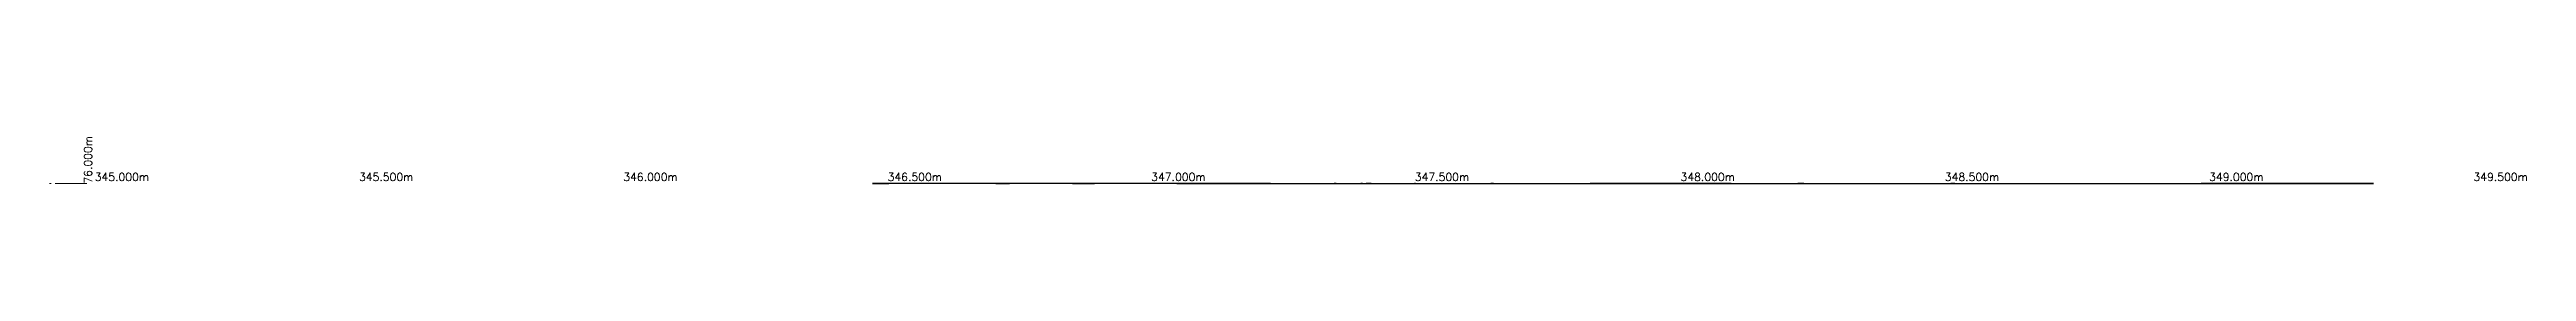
# Model space of a CAD drawing. Extents: x 34233638 to 35010029, y 7400000 to 8016345.
# Drawn here: x 34491462 to 34960029, y 7600000 to 7608743 of the extents above; entities that cross this region are included whole.
import ezdxf

# ---------------------------------------------------------------- set-up
doc = ezdxf.new("R2010")
doc.units = 0
doc.header["$LTSCALE"] = 6
doc.header["$MEASUREMENT"] = 0
for name, color, linetype in [('01-TEXTE', 51, 'CONTINUOUS'), ('01-TEXTE-VERT', 7, 'CONTINUOUS'), ('X-COUPE1', 7, 'CONTINUOUS')]:
    doc.layers.add(name, color=color, linetype=linetype)
doc.styles.add('SIMPLEX', font='simplex')

msp = doc.modelspace()

# ---------------------------------------------------------------- texts
at = {"layer": '01-TEXTE', "color": 7, "style": 'SIMPLEX'}
msp.add_text('76.000m', height=1500, rotation=90, dxfattribs=at).set_placement((34499500, 7600000))
for s, p in [('345.000m', (34500000, 7600500, 0)), ('345.500m', (34550000, 7600500, 0)), ('346.000m', (34600000, 7600500, 0)), ('346.500m', (34650000, 7600500, 0)), ('347.000m', (34699869, 7600500, 0)), ('347.500m', (34749736, 7600500, 0)), ('348.000m', (34800000, 7600500, 0)), ('348.500m', (34850000, 7600500, 0)), ('349.000m', (34900000, 7600500, 0)), ('349.500m', (34950000, 7600500, 0))]:
    msp.add_text(s, height=1500, dxfattribs=at).set_placement(p)
at = {"layer": '01-TEXTE-VERT', "extrusion": (-3.72529e-14, -1, -1.11759e-13), "style": 'SIMPLEX'}
for s, p in [('1000m', (34491076, -100000, -7600000)), ('500m', (34492967, -50000, -7600000)), ('0m', (34492967, 0, -7600000))]:
    msp.add_text(s, height=1500, dxfattribs=at).set_placement(p)

# ---------------------------------------------------------------- linework, layer by layer
at = {"layer": 'X-COUPE1', "extrusion": (5.32184e-17, -1, 2.66092e-16)}
for p, q in [((34649460, 7600000, -42384), (34647123, 7600000, -42097)), ((34649460, 7600000, -48394), (34647123, 7600000, -48107)), ((34647123, 7600000, -42097), (34647499, 7600000, -41519)), ((34647123, 7600000, -48107), (34647499, 7600000, -47529)), ((34647499, 7600000, -41519), (34647562, 7600000, -41840)), ((34647499, 7600000, -47529), (34647562, 7600000, -47850)), ((34647562, 7600000, -41840), (34648058, 7600000, -42333)), ((34647562, 7600000, -47850), (34648058, 7600000, -48343)), ((34648058, 7600000, -42333), (34649124, 7600000, -42568)), ((34648058, 7600000, -48343), (34649124, 7600000, -48578)), ((34649124, 7600000, -42568), (34650251, 7600000, -41623)), ((34649124, 7600000, -48578), (34650251, 7600000, -47633)), ((34650355, 7600000, -47854), (34649460, 7600000, -42384)), ((34650355, 7600000, -47964), (34649460, 7600000, -48394)), ((34650454, 7600000, -47918), (34650355, 7600000, -47854)), ((34650454, 7600000, -48318), (34650355, 7600000, -47964)), ((34652052, 7600000, -47840), (34650454, 7600000, -47918)), ((34652052, 7600000, -48050), (34650454, 7600000, -48318)), ((34653050, 7600000, -47823), (34652052, 7600000, -47840)), ((34653050, 7600000, -48133), (34652052, 7600000, -48050)), ((34653593, 7600000, -47884), (34653050, 7600000, -47823)), ((34653593, 7600000, -48484), (34653050, 7600000, -48133)), ((34655565, 7600000, -46493), (34653593, 7600000, -47884)), ((34655565, 7600000, -46903), (34653593, 7600000, -48484)), ((34657424, 7600000, -46405), (34655565, 7600000, -46493)), ((34657424, 7600000, -46815), (34655565, 7600000, -46903)), ((34657694, 7600000, -46915), (34657424, 7600000, -46405)), ((34657694, 7600000, -47325), (34657424, 7600000, -46815)), ((34657979, 7600000, -47282), (34657694, 7600000, -46915)), ((34657979, 7600000, -47392), (34657694, 7600000, -47325)), ((34658788, 7600000, -46936), (34657979, 7600000, -47282)), ((34658788, 7600000, -47086), (34657979, 7600000, -47392)), ((34658986, 7600000, -46933), (34658788, 7600000, -46936)), ((34658986, 7600000, -47283), (34658788, 7600000, -47086)), ((34660975, 7600000, -46647), (34658986, 7600000, -46933)), ((34660975, 7600000, -47047), (34658986, 7600000, -47283)), ((34662472, 7600000, -46547), (34660975, 7600000, -46647)), ((34662472, 7600000, -47047), (34660975, 7600000, -47047)), ((34664241, 7600000, -45569), (34662472, 7600000, -46547)), ((34664241, 7600000, -46519), (34662472, 7600000, -47047)), ((34664902, 7600000, -50788), (34662736, 7600000, -51415)), ((34664902, 7600000, -51388), (34662736, 7600000, -51515)), ((34665400, 7600000, -46062), (34664241, 7600000, -45569)), ((34665400, 7600000, -47012), (34664241, 7600000, -46519)), ((34665993, 7600000, -50392), (34664902, 7600000, -50788)), ((34665993, 7600000, -51192), (34664902, 7600000, -51388)), ((34666331, 7600000, -43103), (34665400, 7600000, -46062)), ((34666331, 7600000, -46113), (34665400, 7600000, -47012)), ((34667800, 7600000, -50856), (34665993, 7600000, -50392)), ((34667800, 7600000, -51166), (34665993, 7600000, -51192)), ((34667357, 7600000, -42929), (34666331, 7600000, -43103)), ((34667357, 7600000, -45939), (34666331, 7600000, -46113)), ((34668432, 7600000, -44877), (34667357, 7600000, -42929)), ((34668432, 7600000, -45687), (34667357, 7600000, -45939)), ((34668835, 7600000, -50126), (34667800, 7600000, -50856)), ((34668835, 7600000, -50936), (34667800, 7600000, -51166)), ((34669640, 7600000, -44813), (34668432, 7600000, -44877)), ((34669640, 7600000, -45423), (34668432, 7600000, -45687)), ((34669879, 7600000, -49254), (34668835, 7600000, -50126)), ((34669879, 7600000, -50854), (34668835, 7600000, -50936)), ((34671429, 7600000, -45202), (34669640, 7600000, -44813)), ((34671429, 7600000, -45612), (34669640, 7600000, -45423)), ((34670178, 7600000, -49199), (34669879, 7600000, -49254)), ((34670178, 7600000, -50799), (34669879, 7600000, -50854)), ((34670784, 7600000, -48863), (34670178, 7600000, -49199)), ((34670784, 7600000, -50463), (34670178, 7600000, -50799)), ((34672062, 7600000, -49300), (34670481, 7600000, -49423)), ((34672062, 7600000, -51100), (34670481, 7600000, -51223)), ((34670481, 7600000, -49423), (34670518, 7600000, -49453)), ((34670481, 7600000, -51223), (34670518, 7600000, -50963)), ((34670518, 7600000, -49453), (34670825, 7600000, -49150)), ((34670518, 7600000, -50963), (34670825, 7600000, -50860)), ((34670825, 7600000, -49150), (34670780, 7600000, -48620)), ((34670825, 7600000, -50860), (34670780, 7600000, -50720)), ((34670780, 7600000, -48620), (34670880, 7600000, -50144)), ((34670780, 7600000, -50720), (34670880, 7600000, -50444)), ((34671898, 7600000, -49102), (34670784, 7600000, -48863)), ((34671898, 7600000, -50702), (34670784, 7600000, -50463)), ((34670880, 7600000, -50144), (34671550, 7600000, -48898)), ((34670880, 7600000, -50444), (34671550, 7600000, -50698)), ((34672576, 7600000, -45482), (34671429, 7600000, -45202)), ((34672576, 7600000, -45932), (34671429, 7600000, -45612)), ((34671550, 7600000, -48898), (34671738, 7600000, -49187)), ((34671550, 7600000, -50698), (34671738, 7600000, -50987)), ((34671738, 7600000, -49187), (34673076, 7600000, -49269)), ((34671738, 7600000, -50987), (34673076, 7600000, -50869)), ((34672715, 7600000, -49159), (34671898, 7600000, -49102)), ((34672715, 7600000, -50759), (34671898, 7600000, -50702)), ((34672979, 7600000, -50836), (34672062, 7600000, -49300)), ((34672979, 7600000, -50946), (34672062, 7600000, -51100)), ((34673076, 7600000, -49269), (34672498, 7600000, -49527)), ((34673076, 7600000, -50869), (34672498, 7600000, -51127)), ((34672498, 7600000, -49527), (34672715, 7600000, -49159)), ((34672498, 7600000, -51127), (34672715, 7600000, -50759)), ((34673157, 7600000, -45570), (34672576, 7600000, -45482)), ((34673157, 7600000, -46000), (34672576, 7600000, -45932)), ((34673129, 7600000, -50822), (34672979, 7600000, -50836)), ((34673129, 7600000, -50922), (34672979, 7600000, -50946)), ((34675128, 7600000, -48912), (34673129, 7600000, -50822)), ((34675128, 7600000, -50622), (34673129, 7600000, -50922)), ((34673542, 7600000, -45503), (34673157, 7600000, -45570)), ((34673542, 7600000, -45853), (34673157, 7600000, -46000)), ((34674267, 7600000, -45464), (34673542, 7600000, -45503)), ((34674267, 7600000, -45814), (34673542, 7600000, -45853)), ((34675332, 7600000, -45526), (34674267, 7600000, -45464)), ((34675332, 7600000, -45876), (34674267, 7600000, -45814)), ((34675634, 7600000, -48730), (34675128, 7600000, -48912)), ((34675634, 7600000, -50430), (34675128, 7600000, -50622)), ((34676310, 7600000, -45470), (34675332, 7600000, -45526)), ((34676310, 7600000, -45740), (34675332, 7600000, -45876)), ((34676325, 7600000, -49721), (34675634, 7600000, -48730)), ((34676325, 7600000, -51221), (34675634, 7600000, -50430)), ((34677400, 7600000, -45416), (34676310, 7600000, -45470)), ((34677400, 7600000, -45766), (34676310, 7600000, -45740)), ((34676864, 7600000, -50414), (34676325, 7600000, -49721)), ((34676864, 7600000, -51014), (34676325, 7600000, -51221)), ((34677255, 7600000, -49625), (34676864, 7600000, -50414)), ((34677255, 7600000, -50525), (34676864, 7600000, -51014)), ((34678713, 7600000, -49681), (34677255, 7600000, -49625)), ((34678713, 7600000, -50581), (34677255, 7600000, -50525)), ((34678242, 7600000, -45366), (34677400, 7600000, -45416)), ((34678242, 7600000, -45666), (34677400, 7600000, -45766)), ((34679133, 7600000, -45296), (34678225, 7600000, -45202)), ((34679133, 7600000, -45496), (34678225, 7600000, -45422)), ((34678225, 7600000, -45202), (34678242, 7600000, -45366)), ((34678225, 7600000, -45422), (34678242, 7600000, -45666)), ((34680247, 7600000, -50199), (34678713, 7600000, -49681)), ((34680247, 7600000, -50599), (34678713, 7600000, -50581)), ((34680650, 7600000, -45214), (34679133, 7600000, -45296)), ((34680650, 7600000, -45324), (34679133, 7600000, -45496)), ((34681116, 7600000, -50109), (34680247, 7600000, -50199)), ((34681116, 7600000, -50509), (34680247, 7600000, -50599)), ((34682606, 7600000, -45056), (34680650, 7600000, -45214)), ((34682606, 7600000, -45256), (34680650, 7600000, -45324)), ((34682321, 7600000, -49509), (34681116, 7600000, -50109)), ((34682321, 7600000, -50319), (34681116, 7600000, -50509)), ((34682426, 7600000, -49322), (34682321, 7600000, -49509)), ((34682426, 7600000, -50222), (34682321, 7600000, -50319)), ((34684128, 7600000, -47665), (34682426, 7600000, -49322)), ((34684128, 7600000, -49675), (34682426, 7600000, -50222)), ((34683275, 7600000, -45070), (34682606, 7600000, -45056)), ((34683275, 7600000, -45190), (34682606, 7600000, -45256)), ((34684140, 7600000, -49144), (34682816, 7600000, -48983)), ((34684140, 7600000, -49844), (34682816, 7600000, -49283)), ((34683372, 7600000, -45160), (34683275, 7600000, -45070)), ((34683372, 7600000, -45270), (34683275, 7600000, -45190)), ((34683476, 7600000, -45120), (34683372, 7600000, -45160)), ((34683476, 7600000, -45520), (34683372, 7600000, -45270)), ((34684079, 7600000, -45043), (34683476, 7600000, -45120)), ((34684079, 7600000, -45443), (34683476, 7600000, -45520)), ((34684596, 7600000, -45372), (34684079, 7600000, -45043)), ((34684596, 7600000, -45772), (34684079, 7600000, -45443)), ((34685067, 7600000, -49028), (34684128, 7600000, -47665)), ((34685067, 7600000, -49928), (34684128, 7600000, -49675)), ((34686027, 7600000, -49158), (34684140, 7600000, -49144)), ((34686027, 7600000, -50258), (34684140, 7600000, -49844)), ((34684975, 7600000, -46209), (34684379, 7600000, -45618)), ((34684975, 7600000, -47009), (34684379, 7600000, -46418)), ((34685406, 7600000, -45235), (34684596, 7600000, -45372)), ((34685406, 7600000, -45535), (34684596, 7600000, -45772)), ((34686987, 7600000, -47265), (34684975, 7600000, -46209)), ((34686987, 7600000, -48065), (34684975, 7600000, -47009)), ((34684975, 7600000, -46209), (34685708, 7600000, -46255)), ((34684975, 7600000, -47009), (34685708, 7600000, -46385)), ((34686510, 7600000, -49855), (34685067, 7600000, -49028)), ((34686510, 7600000, -49875), (34685067, 7600000, -49928)), ((34686364, 7600000, -45335), (34685406, 7600000, -45235)), ((34686364, 7600000, -45445), (34685406, 7600000, -45535)), ((34685708, 7600000, -46255), (34686020, 7600000, -46266)), ((34685708, 7600000, -46385), (34686020, 7600000, -46396)), ((34686362, 7600000, -46943), (34686011, 7600000, -46933)), ((34686362, 7600000, -47343), (34686011, 7600000, -47303)), ((34686011, 7600000, -46933), (34686389, 7600000, -46872)), ((34686011, 7600000, -47303), (34686389, 7600000, -47242)), ((34686020, 7600000, -46266), (34686206, 7600000, -46318)), ((34686020, 7600000, -46396), (34686206, 7600000, -46448)), ((34686399, 7600000, -49321), (34686027, 7600000, -49158)), ((34686399, 7600000, -50221), (34686027, 7600000, -50258)), ((34686206, 7600000, -46318), (34686646, 7600000, -46367)), ((34686206, 7600000, -46448), (34686646, 7600000, -46747)), ((34686466, 7600000, -46938), (34686362, 7600000, -46943)), ((34686466, 7600000, -47138), (34686362, 7600000, -47343)), ((34686677, 7600000, -45715), (34686364, 7600000, -45335)), ((34686677, 7600000, -45925), (34686364, 7600000, -45445)), ((34686389, 7600000, -46872), (34686496, 7600000, -46924)), ((34686389, 7600000, -47242), (34686496, 7600000, -47284)), ((34686510, 7600000, -49855), (34686399, 7600000, -49321)), ((34686510, 7600000, -49875), (34686399, 7600000, -50221)), ((34686741, 7600000, -46793), (34686466, 7600000, -46938)), ((34686741, 7600000, -46893), (34686466, 7600000, -47138)), ((34686496, 7600000, -46924), (34686962, 7600000, -46871)), ((34686496, 7600000, -47284), (34686962, 7600000, -47231)), ((34686526, 7600000, -47915), (34686510, 7600000, -48905)), ((34686526, 7600000, -49915), (34686510, 7600000, -48925)), ((34686510, 7600000, -48905), (34686510, 7600000, -49855)), ((34686510, 7600000, -48925), (34686510, 7600000, -49875)), ((34686646, 7600000, -46367), (34686523, 7600000, -46381)), ((34686646, 7600000, -46747), (34686523, 7600000, -46581)), ((34686523, 7600000, -46381), (34686649, 7600000, -46281)), ((34686523, 7600000, -46581), (34686649, 7600000, -46631)), ((34686568, 7600000, -48010), (34686526, 7600000, -47915)), ((34686568, 7600000, -49110), (34686526, 7600000, -49915)), ((34686883, 7600000, -47760), (34686568, 7600000, -48010)), ((34686883, 7600000, -49160), (34686568, 7600000, -49110)), ((34686910, 7600000, -46224), (34686610, 7600000, -46248)), ((34686910, 7600000, -46674), (34686610, 7600000, -46598)), ((34686610, 7600000, -46248), (34686693, 7600000, -46256)), ((34686610, 7600000, -46598), (34686693, 7600000, -46606)), ((34686649, 7600000, -46281), (34686776, 7600000, -46365)), ((34686649, 7600000, -46631), (34686776, 7600000, -46665)), ((34687029, 7600000, -45713), (34686677, 7600000, -45715)), ((34687029, 7600000, -45903), (34686677, 7600000, -45925)), ((34686693, 7600000, -46256), (34687310, 7600000, -46206)), ((34686693, 7600000, -46606), (34687310, 7600000, -46556)), ((34687019, 7600000, -46671), (34686741, 7600000, -46793)), ((34687019, 7600000, -46871), (34686741, 7600000, -46893)), ((34686776, 7600000, -46365), (34687002, 7600000, -46234)), ((34686776, 7600000, -46665), (34687002, 7600000, -46594)), ((34687584, 7600000, -47706), (34686883, 7600000, -47760)), ((34687584, 7600000, -49306), (34686883, 7600000, -49160)), ((34687014, 7600000, -46200), (34686910, 7600000, -46224)), ((34687014, 7600000, -46450), (34686910, 7600000, -46674)), ((34686962, 7600000, -46871), (34687370, 7600000, -46921)), ((34686962, 7600000, -47231), (34687370, 7600000, -47321)), ((34687868, 7600000, -47152), (34686987, 7600000, -47265)), ((34687868, 7600000, -47952), (34686987, 7600000, -48065)), ((34687002, 7600000, -46234), (34687464, 7600000, -46212)), ((34687002, 7600000, -46594), (34687464, 7600000, -46562)), ((34687464, 7600000, -46212), (34687014, 7600000, -46200)), ((34687464, 7600000, -46562), (34687014, 7600000, -46450)), ((34687102, 7600000, -46567), (34687019, 7600000, -46671)), ((34687054, 7600000, -47064), (34687019, 7600000, -46871)), ((34687165, 7600000, -45746), (34687029, 7600000, -45713)), ((34687165, 7600000, -45906), (34687029, 7600000, -45903)), ((34688029, 7600000, -47272), (34687054, 7600000, -47064)), ((34687716, 7600000, -46793), (34687102, 7600000, -46567)), ((34687967, 7600000, -45816), (34687165, 7600000, -45746)), ((34687967, 7600000, -45936), (34687165, 7600000, -45906)), ((34687958, 7600000, -49614), (34687186, 7600000, -48964)), ((34687186, 7600000, -48964), (34687584, 7600000, -49306)), ((34687560, 7600000, -49041), (34687239, 7600000, -48311)), ((34687239, 7600000, -48311), (34687584, 7600000, -47706)), ((34687310, 7600000, -46206), (34687787, 7600000, -46256)), ((34687310, 7600000, -46556), (34687787, 7600000, -46656)), ((34687370, 7600000, -46921), (34687713, 7600000, -46993)), ((34687370, 7600000, -47321), (34687713, 7600000, -47513)), ((34687656, 7600000, -47370), (34687481, 7600000, -47320)), ((34687481, 7600000, -47320), (34687560, 7600000, -49041)), ((34688427, 7600000, -47016), (34687522, 7600000, -47128)), ((34688427, 7600000, -47416), (34687522, 7600000, -47428)), ((34687522, 7600000, -47128), (34687656, 7600000, -47370)), ((34687522, 7600000, -47428), (34687656, 7600000, -47670)), ((34687656, 7600000, -47670), (34687685, 7600000, -47540)), ((34687685, 7600000, -47540), (34687958, 7600000, -49614)), ((34687713, 7600000, -46993), (34688207, 7600000, -47002)), ((34687713, 7600000, -47513), (34688207, 7600000, -47402)), ((34687746, 7600000, -46383), (34687716, 7600000, -46793)), ((34687787, 7600000, -46256), (34687744, 7600000, -46537)), ((34687787, 7600000, -46656), (34687744, 7600000, -46937)), ((34687744, 7600000, -46537), (34688188, 7600000, -46586)), ((34687744, 7600000, -46937), (34688188, 7600000, -46966)), ((34688340, 7600000, -46667), (34687746, 7600000, -46383)), ((34688985, 7600000, -46587), (34687868, 7600000, -47152)), ((34688985, 7600000, -47387), (34687868, 7600000, -47952)), ((34688340, 7600000, -47067), (34687915, 7600000, -46722)), ((34687915, 7600000, -46722), (34688029, 7600000, -47272)), ((34688695, 7600000, -45543), (34687967, 7600000, -45816)), ((34688695, 7600000, -45753), (34687967, 7600000, -45936)), ((34688188, 7600000, -46586), (34688347, 7600000, -46630)), ((34688188, 7600000, -46966), (34688347, 7600000, -47010)), ((34688207, 7600000, -47002), (34688512, 7600000, -47047)), ((34688207, 7600000, -47402), (34688512, 7600000, -47567)), ((34688347, 7600000, -46630), (34688340, 7600000, -46667)), ((34688347, 7600000, -47010), (34688340, 7600000, -47067)), ((34689078, 7600000, -45233), (34688356, 7600000, -45270)), ((34689078, 7600000, -45633), (34688356, 7600000, -45520)), ((34688356, 7600000, -45270), (34688695, 7600000, -45543)), ((34688356, 7600000, -45520), (34688695, 7600000, -45753)), ((34689118, 7600000, -46790), (34688427, 7600000, -47016)), ((34689118, 7600000, -47540), (34688427, 7600000, -47416)), ((34688512, 7600000, -47047), (34689118, 7600000, -46790)), ((34688512, 7600000, -47567), (34689118, 7600000, -47540)), ((34690634, 7600000, -46617), (34688985, 7600000, -46587)), ((34690634, 7600000, -47417), (34688985, 7600000, -47387)), ((34690556, 7600000, -45341), (34689078, 7600000, -45233)), ((34690556, 7600000, -45551), (34689078, 7600000, -45633)), ((34693251, 7600000, -45299), (34690556, 7600000, -45341)), ((34693251, 7600000, -45409), (34690556, 7600000, -45551)), ((34692244, 7600000, -45774), (34690634, 7600000, -46617)), ((34692244, 7600000, -46784), (34690634, 7600000, -47417)), ((34694324, 7600000, -45589), (34692244, 7600000, -45774)), ((34694324, 7600000, -46599), (34692244, 7600000, -46784)), ((34693706, 7600000, -45229), (34693251, 7600000, -45299)), ((34693706, 7600000, -45439), (34693251, 7600000, -45409)), ((34694694, 7600000, -45470), (34693706, 7600000, -45229)), ((34694694, 7600000, -45590), (34693706, 7600000, -45439)), ((34695354, 7600000, -45379), (34694324, 7600000, -45589)), ((34695354, 7600000, -46389), (34694324, 7600000, -46599)), ((34695516, 7600000, -45603), (34694694, 7600000, -45470)), ((34695516, 7600000, -45673), (34694694, 7600000, -45590)), ((34696057, 7600000, -45663), (34695354, 7600000, -45379)), ((34696057, 7600000, -46673), (34695354, 7600000, -46389)), ((34695901, 7600000, -45603), (34695516, 7600000, -45603)), ((34695901, 7600000, -45673), (34695516, 7600000, -45673)), ((34696400, 7600000, -45460), (34695901, 7600000, -45603)), ((34696400, 7600000, -45670), (34695901, 7600000, -45673)), ((34698202, 7600000, -45198), (34696057, 7600000, -45663)), ((34698202, 7600000, -46208), (34696057, 7600000, -46673)), ((34697240, 7600000, -45685), (34696400, 7600000, -45460)), ((34697240, 7600000, -46095), (34696400, 7600000, -45670)), ((34697433, 7600000, -45115), (34696400, 7600000, -45460)), ((34697433, 7600000, -46015), (34696400, 7600000, -45670)), ((34698202, 7600000, -45198), (34697240, 7600000, -45685)), ((34698202, 7600000, -46208), (34697240, 7600000, -46095)), ((34698384, 7600000, -45481), (34697433, 7600000, -45115)), ((34698384, 7600000, -45881), (34697433, 7600000, -46015)), ((34698702, 7600000, -45171), (34698202, 7600000, -45198)), ((34698702, 7600000, -46181), (34698202, 7600000, -46208)), ((34700861, 7600000, -45504), (34698384, 7600000, -45481)), ((34700861, 7600000, -45714), (34698384, 7600000, -45881)), ((34700355, 7600000, -45375), (34698702, 7600000, -45171)), ((34700355, 7600000, -46385), (34698702, 7600000, -46181)), ((34702292, 7600000, -44500), (34700355, 7600000, -45375)), ((34702292, 7600000, -45510), (34700355, 7600000, -46385)), ((34702292, 7600000, -44500), (34700861, 7600000, -45504)), ((34702292, 7600000, -45510), (34700861, 7600000, -45714)), ((34704207, 7600000, -44930), (34702292, 7600000, -44500)), ((34704207, 7600000, -45940), (34702292, 7600000, -45510)), ((34706053, 7600000, -45104), (34704207, 7600000, -44930)), ((34706053, 7600000, -46114), (34704207, 7600000, -45940)), ((34704528, 7600000, -45541), (34704424, 7600000, -45345)), ((34704528, 7600000, -45661), (34704424, 7600000, -45465)), ((34704899, 7600000, -45484), (34704528, 7600000, -45541)), ((34704899, 7600000, -45624), (34704528, 7600000, -45661)), ((34705117, 7600000, -45966), (34704703, 7600000, -45870)), ((34705117, 7600000, -46166), (34704703, 7600000, -46070)), ((34704703, 7600000, -45870), (34705345, 7600000, -45822)), ((34704703, 7600000, -46070), (34705345, 7600000, -45932)), ((34705070, 7600000, -45470), (34704899, 7600000, -45484)), ((34705070, 7600000, -45590), (34704899, 7600000, -45624)), ((34705941, 7600000, -45471), (34705070, 7600000, -45470)), ((34705941, 7600000, -45601), (34705070, 7600000, -45590)), ((34705925, 7600000, -45807), (34705117, 7600000, -45966)), ((34705925, 7600000, -46107), (34705117, 7600000, -46166)), ((34705345, 7600000, -45822), (34705886, 7600000, -45620)), ((34705345, 7600000, -45932), (34705886, 7600000, -45820)), ((34706222, 7600000, -45413), (34705455, 7600000, -45827)), ((34706222, 7600000, -46513), (34705455, 7600000, -46427)), ((34705455, 7600000, -45827), (34705925, 7600000, -45807)), ((34705455, 7600000, -46427), (34705925, 7600000, -46107)), ((34705886, 7600000, -45620), (34706295, 7600000, -45478)), ((34705886, 7600000, -45820), (34706295, 7600000, -45688)), ((34706362, 7600000, -45503), (34705941, 7600000, -45471)), ((34706362, 7600000, -45633), (34705941, 7600000, -45601)), ((34706790, 7600000, -45223), (34706053, 7600000, -45104)), ((34706790, 7600000, -46323), (34706053, 7600000, -46114)), ((34706764, 7600000, -45559), (34706222, 7600000, -45413)), ((34706764, 7600000, -46659), (34706222, 7600000, -46513)), ((34706222, 7600000, -45413), (34707369, 7600000, -45325)), ((34706222, 7600000, -46513), (34707369, 7600000, -46425)), ((34706295, 7600000, -45478), (34707353, 7600000, -45578)), ((34706295, 7600000, -45688), (34707353, 7600000, -45778)), ((34706490, 7600000, -45495), (34706362, 7600000, -45503)), ((34706490, 7600000, -45695), (34706362, 7600000, -45633)), ((34706672, 7600000, -45585), (34706490, 7600000, -45495)), ((34706672, 7600000, -45735), (34706490, 7600000, -45695)), ((34706809, 7600000, -45499), (34706672, 7600000, -45585)), ((34706809, 7600000, -45649), (34706672, 7600000, -45735)), ((34707425, 7600000, -45433), (34706764, 7600000, -45559)), ((34707425, 7600000, -46533), (34706764, 7600000, -46659)), ((34708010, 7600000, -45339), (34706790, 7600000, -45223)), ((34708010, 7600000, -46439), (34706790, 7600000, -46323)), ((34707262, 7600000, -45499), (34706809, 7600000, -45499)), ((34707262, 7600000, -45649), (34706809, 7600000, -45649)), ((34707496, 7600000, -45424), (34707262, 7600000, -45499)), ((34707496, 7600000, -45724), (34707262, 7600000, -45649)), ((34707353, 7600000, -45578), (34707712, 7600000, -45668)), ((34707353, 7600000, -45778), (34707712, 7600000, -45778)), ((34707369, 7600000, -45325), (34707754, 7600000, -45259)), ((34707369, 7600000, -46425), (34707754, 7600000, -46359)), ((34708496, 7600000, -45530), (34707425, 7600000, -45433)), ((34708496, 7600000, -46630), (34707425, 7600000, -46533)), ((34707740, 7600000, -45439), (34707496, 7600000, -45424)), ((34707740, 7600000, -45639), (34707496, 7600000, -45724)), ((34707712, 7600000, -45668), (34708454, 7600000, -45606)), ((34707712, 7600000, -45778), (34708454, 7600000, -45806)), ((34708052, 7600000, -45339), (34707740, 7600000, -45439)), ((34708052, 7600000, -45639), (34707740, 7600000, -45639)), ((34707754, 7600000, -45259), (34708010, 7600000, -45339)), ((34707754, 7600000, -46359), (34708010, 7600000, -46439)), ((34708293, 7600000, -45629), (34707921, 7600000, -45504)), ((34708293, 7600000, -45779), (34707921, 7600000, -45704)), ((34707921, 7600000, -45504), (34708052, 7600000, -45339)), ((34707921, 7600000, -45704), (34708052, 7600000, -45639)), ((34709122, 7600000, -45477), (34708293, 7600000, -45629)), ((34709122, 7600000, -45627), (34708293, 7600000, -45779)), ((34708454, 7600000, -45606), (34708758, 7600000, -45536)), ((34708454, 7600000, -45806), (34708758, 7600000, -45746)), ((34709465, 7600000, -45651), (34708496, 7600000, -45530)), ((34709465, 7600000, -45801), (34708496, 7600000, -46630)), ((34708896, 7600000, -45506), (34708589, 7600000, -45526)), ((34708896, 7600000, -46206), (34708589, 7600000, -45676)), ((34708589, 7600000, -45526), (34709465, 7600000, -45651)), ((34708589, 7600000, -45676), (34709465, 7600000, -45801)), ((34708758, 7600000, -45536), (34709547, 7600000, -45609)), ((34708758, 7600000, -45746), (34709547, 7600000, -45819)), ((34710215, 7600000, -45506), (34708896, 7600000, -45506)), ((34710215, 7600000, -46106), (34708896, 7600000, -46206)), ((34709934, 7600000, -45328), (34709122, 7600000, -45477)), ((34709934, 7600000, -45528), (34709122, 7600000, -45627)), ((34709465, 7600000, -45651), (34710872, 7600000, -45792)), ((34709465, 7600000, -45801), (34710872, 7600000, -46092)), ((34709547, 7600000, -45609), (34710723, 7600000, -45709)), ((34709547, 7600000, -45819), (34710723, 7600000, -45909)), ((34710401, 7600000, -45566), (34709934, 7600000, -45328)), ((34710401, 7600000, -45766), (34709934, 7600000, -45528)), ((34710622, 7600000, -45627), (34710215, 7600000, -45506)), ((34710622, 7600000, -46227), (34710215, 7600000, -46106)), ((34710744, 7600000, -45375), (34710401, 7600000, -45566)), ((34710744, 7600000, -45585), (34710401, 7600000, -45766)), ((34712275, 7600000, -45525), (34710622, 7600000, -45627)), ((34712275, 7600000, -46125), (34710622, 7600000, -46227)), ((34710723, 7600000, -45709), (34712760, 7600000, -45591)), ((34710723, 7600000, -45909), (34712760, 7600000, -45991)), ((34710962, 7600000, -45259), (34710744, 7600000, -45375)), ((34710962, 7600000, -45559), (34710744, 7600000, -45585)), ((34710872, 7600000, -45792), (34711655, 7600000, -45668)), ((34710872, 7600000, -46092), (34711655, 7600000, -46318)), ((34711487, 7600000, -45533), (34710962, 7600000, -45259)), ((34711487, 7600000, -45943), (34710962, 7600000, -45559)), ((34712365, 7600000, -45426), (34711487, 7600000, -45533)), ((34712365, 7600000, -46026), (34711487, 7600000, -45943)), ((34711655, 7600000, -45668), (34712663, 7600000, -45734)), ((34711655, 7600000, -46318), (34712663, 7600000, -46434)), ((34713156, 7600000, -45478), (34712275, 7600000, -45525)), ((34713156, 7600000, -46078), (34712275, 7600000, -46125)), ((34712954, 7600000, -45374), (34712365, 7600000, -45426)), ((34712954, 7600000, -45974), (34712365, 7600000, -46026)), ((34712663, 7600000, -45734), (34714116, 7600000, -45582)), ((34712663, 7600000, -46434), (34714116, 7600000, -46182)), ((34712760, 7600000, -45591), (34712780, 7600000, -45599)), ((34712760, 7600000, -45991), (34712780, 7600000, -46199)), ((34712780, 7600000, -45599), (34713048, 7600000, -45526)), ((34712780, 7600000, -46199), (34713048, 7600000, -46026)), ((34713048, 7600000, -45526), (34712954, 7600000, -45374)), ((34713048, 7600000, -46026), (34712954, 7600000, -45974)), ((34713048, 7600000, -45526), (34713251, 7600000, -45626)), ((34713048, 7600000, -46026), (34713251, 7600000, -46126)), ((34714231, 7600000, -45317), (34713156, 7600000, -45478)), ((34714231, 7600000, -45917), (34713156, 7600000, -46078)), ((34713432, 7600000, -45730), (34713243, 7600000, -45768)), ((34713432, 7600000, -46180), (34713243, 7600000, -46218)), ((34713243, 7600000, -45768), (34713538, 7600000, -45917)), ((34713243, 7600000, -46218), (34713538, 7600000, -46217)), ((34713251, 7600000, -45626), (34713432, 7600000, -45730)), ((34713251, 7600000, -46126), (34713432, 7600000, -46180)), ((34713538, 7600000, -45917), (34713955, 7600000, -45922)), ((34713538, 7600000, -46217), (34713955, 7600000, -46222)), ((34713955, 7600000, -45922), (34714115, 7600000, -45748)), ((34713955, 7600000, -46222), (34714115, 7600000, -46198)), ((34714116, 7600000, -45582), (34715274, 7600000, -45699)), ((34714116, 7600000, -46182), (34715274, 7600000, -46299)), ((34715303, 7600000, -45417), (34714231, 7600000, -45317)), ((34715303, 7600000, -45717), (34714231, 7600000, -45917)), ((34715274, 7600000, -45699), (34715554, 7600000, -45852)), ((34715274, 7600000, -46299), (34715554, 7600000, -46172)), ((34716091, 7600000, -45478), (34715303, 7600000, -45417)), ((34716091, 7600000, -45728), (34715303, 7600000, -45717)), ((34715554, 7600000, -45852), (34716699, 7600000, -45678)), ((34715554, 7600000, -46172), (34716699, 7600000, -46248)), ((34716922, 7600000, -45458), (34716091, 7600000, -45478)), ((34716922, 7600000, -45708), (34716091, 7600000, -45728)), ((34716699, 7600000, -45678), (34717430, 7600000, -45526)), ((34716699, 7600000, -46248), (34717430, 7600000, -46096)), ((34717363, 7600000, -45058), (34716922, 7600000, -45458)), ((34717363, 7600000, -45568), (34716922, 7600000, -45708)), ((34717254, 7600000, -23902), (34717128, 7600000, -24052)), ((34717128, 7600000, -24052), (34717281, 7600000, -24604)), ((34717397, 7600000, -23862), (34717254, 7600000, -23902)), ((34717281, 7600000, -26024), (34717266, 7600000, -27978)), ((34717266, 7600000, -27978), (34717621, 7600000, -28957)), ((34717281, 7600000, -24604), (34717281, 7600000, -25334)), ((34717281, 7600000, -25334), (34717281, 7600000, -26024)), ((34717679, 7600000, -23661), (34717344, 7600000, -23674)), ((34717344, 7600000, -23674), (34717420, 7600000, -23705)), ((34718128, 7600000, -44858), (34717363, 7600000, -45058)), ((34718128, 7600000, -46258), (34717363, 7600000, -45568)), ((34717799, 7600000, -23772), (34717397, 7600000, -23862)), ((34717420, 7600000, -23705), (34717592, 7600000, -23937)), ((34717430, 7600000, -45526), (34718780, 7600000, -45280)), ((34717430, 7600000, -46096), (34718780, 7600000, -45850)), ((34717592, 7600000, -23937), (34717439, 7600000, -24604)), ((34717439, 7600000, -24604), (34717439, 7600000, -25334)), ((34717439, 7600000, -25334), (34717439, 7600000, -26024)), ((34717439, 7600000, -26024), (34717453, 7600000, -27929)), ((34717688, 7600000, -12131), (34717447, 7600000, -16134)), ((34717447, 7600000, -16134), (34717635, 7600000, -18644)), ((34717453, 7600000, -27929), (34718000, 7600000, -28732)), ((34717621, 7600000, -28957), (34717738, 7600000, -29429)), ((34717635, 7600000, -18644), (34717635, 7600000, -21912)), ((34717635, 7600000, -21912), (34717679, 7600000, -23661)), ((34717990, 7600000, -9701), (34717659, 7600000, -9475)), ((34717659, 7600000, -9475), (34717808, 7600000, -11959)), ((34717844, 7600000, -12041), (34717688, 7600000, -12131)), ((34718014, 7600000, -12519), (34717699, 7600000, -12112)), ((34717699, 7600000, -12112), (34717844, 7600000, -12141)), ((34717808, 7600000, -11959), (34717719, 7600000, -11918)), ((34717719, 7600000, -11918), (34717844, 7600000, -12041)), ((34717738, 7600000, -29429), (34717919, 7600000, -29641)), ((34718010, 7600000, -16134), (34717775, 7600000, -18644)), ((34717775, 7600000, -18644), (34717775, 7600000, -21912)), ((34717775, 7600000, -21912), (34717799, 7600000, -23772)), ((34718621, 7600000, -41873), (34717806, 7600000, -43233)), ((34717806, 7600000, -43233), (34717943, 7600000, -43136)), ((34717905, 7600000, -43442), (34717829, 7600000, -43733)), ((34717829, 7600000, -43733), (34718128, 7600000, -46258)), ((34718000, 7600000, -28732), (34717838, 7600000, -29068)), ((34717838, 7600000, -29068), (34718125, 7600000, -29378)), ((34717844, 7600000, -12141), (34717890, 7600000, -12259)), ((34717919, 7600000, -29641), (34717852, 7600000, -29960)), ((34717852, 7600000, -29960), (34718163, 7600000, -31752)), ((34717890, 7600000, -12259), (34718010, 7600000, -16134)), ((34717984, 7600000, -43576), (34717905, 7600000, -43442)), ((34718395, 7600000, -8894), (34717908, 7600000, -9241)), ((34717908, 7600000, -9241), (34717990, 7600000, -9701)), ((34717943, 7600000, -43136), (34718428, 7600000, -43219)), ((34718310, 7600000, -10174), (34717962, 7600000, -9948)), ((34717962, 7600000, -9948), (34718014, 7600000, -12519)), ((34718827, 7600000, -42216), (34717984, 7600000, -43576)), ((34718614, 7600000, -31638), (34718060, 7600000, -32114)), ((34718060, 7600000, -32114), (34718331, 7600000, -32778)), ((34718125, 7600000, -29378), (34718427, 7600000, -29795)), ((34718428, 7600000, -43219), (34718128, 7600000, -44858)), ((34718209, 7600000, -32913), (34718135, 7600000, -33791)), ((34718135, 7600000, -33791), (34718530, 7600000, -35035)), ((34718163, 7600000, -31752), (34718639, 7600000, -32270)), ((34718558, 7600000, -34951), (34718183, 7600000, -35337)), ((34718530, 7600000, -35035), (34718183, 7600000, -35447)), ((34718183, 7600000, -35337), (34718386, 7600000, -36220)), ((34718183, 7600000, -35447), (34718311, 7600000, -36300)), ((34718395, 7600000, -9294), (34718190, 7600000, -9405)), ((34718190, 7600000, -9405), (34718310, 7600000, -10174)), ((34718639, 7600000, -32270), (34718209, 7600000, -32913)), ((34718311, 7600000, -36300), (34718702, 7600000, -36453)), ((34718331, 7600000, -32778), (34718620, 7600000, -33697)), ((34718386, 7600000, -36220), (34718814, 7600000, -36321)), ((34718510, 7600000, -8806), (34718395, 7600000, -8894)), ((34718510, 7600000, -9236), (34718395, 7600000, -9294)), ((34718427, 7600000, -29795), (34718614, 7600000, -31638)), ((34719431, 7600000, -8926), (34718510, 7600000, -8806)), ((34719439, 7600000, -9386), (34718510, 7600000, -9236)), ((34718620, 7600000, -33697), (34718558, 7600000, -34951)), ((34718798, 7600000, -37894), (34718618, 7600000, -38010)), ((34718618, 7600000, -38010), (34718794, 7600000, -38184)), ((34718942, 7600000, -41892), (34718621, 7600000, -41873)), ((34718688, 7600000, -39912), (34718631, 7600000, -40639)), ((34718631, 7600000, -40639), (34719213, 7600000, -40872)), ((34718848, 7600000, -39742), (34718688, 7600000, -39912)), ((34718810, 7600000, -37597), (34718695, 7600000, -37541)), ((34718695, 7600000, -37541), (34718721, 7600000, -37799)), ((34718702, 7600000, -36453), (34718753, 7600000, -37685)), ((34718721, 7600000, -37799), (34718907, 7600000, -37979)), ((34718753, 7600000, -37685), (34718798, 7600000, -37894)), ((34719082, 7600000, -40220), (34718770, 7600000, -40917)), ((34718770, 7600000, -40917), (34718801, 7600000, -41199)), ((34718780, 7600000, -45280), (34719183, 7600000, -45243)), ((34718780, 7600000, -45850), (34719183, 7600000, -45683)), ((34718794, 7600000, -38184), (34718825, 7600000, -38418)), ((34718801, 7600000, -41199), (34719011, 7600000, -41997)), ((34718814, 7600000, -36321), (34718810, 7600000, -37597)), ((34718825, 7600000, -38418), (34718815, 7600000, -39307)), ((34718815, 7600000, -39307), (34719062, 7600000, -40111)), ((34719011, 7600000, -41997), (34718827, 7600000, -42216)), ((34719095, 7600000, -39307), (34718848, 7600000, -39742)), ((34718907, 7600000, -37979), (34719085, 7600000, -38231)), ((34719213, 7600000, -40872), (34718942, 7600000, -41892)), ((34719002, 7600000, -4765), (34718946, 7600000, -5473)), ((34718946, 7600000, -5473), (34718946, 7600000, -7098)), ((34718946, 7600000, -7098), (34719229, 7600000, -8938)), ((34719664, 7600000, -4489), (34719002, 7600000, -4765)), ((34719062, 7600000, -40111), (34719082, 7600000, -40220)), ((34719085, 7600000, -38231), (34719095, 7600000, -39307)), ((34719183, 7600000, -45243), (34719281, 7600000, -45215)), ((34719183, 7600000, -45683), (34719281, 7600000, -45665)), ((34719229, 7600000, -8938), (34719431, 7600000, -8926)), ((34719281, 7600000, -45215), (34719437, 7600000, -45105)), ((34719281, 7600000, -45665), (34719437, 7600000, -45555)), ((34719677, 7600000, -7098), (34719394, 7600000, -9362)), ((34719394, 7600000, -9362), (34719439, 7600000, -9386)), ((34719664, 7600000, -4949), (34719428, 7600000, -5057)), ((34719428, 7600000, -5057), (34719677, 7600000, -5473)), ((34719437, 7600000, -45105), (34720762, 7600000, -45066)), ((34719437, 7600000, -45555), (34720762, 7600000, -45366)), ((34720537, 7600000, -3424), (34719589, 7600000, -3831)), ((34719589, 7600000, -3831), (34719664, 7600000, -4489)), ((34719681, 7600000, -3985), (34719664, 7600000, -4949)), ((34719677, 7600000, -5473), (34719677, 7600000, -7098)), ((34720629, 7600000, -3636), (34719681, 7600000, -3985)), ((34720353, 7600000, -2113), (34720263, 7600000, -2274)), ((34720353, 7600000, -2293), (34720263, 7600000, -2524)), ((34720263, 7600000, -2274), (34720505, 7600000, -2631)), ((34720263, 7600000, -2524), (34720505, 7600000, -2811)), ((34720959, 7600000, -1884), (34720353, 7600000, -2113)), ((34721029, 7600000, -2028), (34720353, 7600000, -2293)), ((34720505, 7600000, -2811), (34720465, 7600000, -2836)), ((34720465, 7600000, -2836), (34720629, 7600000, -3636)), ((34720505, 7600000, -2631), (34720683, 7600000, -2635)), ((34720683, 7600000, -2635), (34720537, 7600000, -3424)), ((34720762, 7600000, -45066), (34721066, 7600000, -44911)), ((34720762, 7600000, -45366), (34721066, 7600000, -45211)), ((34721208, 7600000, -1665), (34720959, 7600000, -1884)), ((34721452, 7600000, -1828), (34721029, 7600000, -2028)), ((34721066, 7600000, -44911), (34721656, 7600000, -44648)), ((34721066, 7600000, -45211), (34721656, 7600000, -44998)), ((34721315, 7600000, -1388), (34721208, 7600000, -1665)), ((34721699, 7600000, -1408), (34721315, 7600000, -1388)), ((34722027, 7600000, -1899), (34721376, 7600000, -1478)), ((34721376, 7600000, -1478), (34721452, 7600000, -1828)), ((34721752, 7600000, -263), (34721520, 7600000, -566)), ((34721520, 7600000, -566), (34721699, 7600000, -1408)), ((34721656, 7600000, -44648), (34722257, 7600000, -44473)), ((34721656, 7600000, -44998), (34722257, 7600000, -44873)), ((34722095, 7600000, 400), (34721752, 7600000, -263)), ((34722438, 7600000, -537), (34721949, 7600000, -737)), ((34721949, 7600000, -737), (34722027, 7600000, -1899)), ((34722095, 7600000, -10), (34722438, 7600000, -537)), ((34722257, 7600000, -44473), (34724411, 7600000, -43948)), ((34722257, 7600000, -44873), (34724411, 7600000, -44418)), ((34724411, 7600000, -43948), (34726439, 7600000, -43663)), ((34724411, 7600000, -44418), (34726439, 7600000, -44163)), ((34726439, 7600000, -43663), (34726478, 7600000, -43615)), ((34726439, 7600000, -44163), (34726478, 7600000, -44095)), ((34726478, 7600000, -43615), (34727792, 7600000, -43225)), ((34726478, 7600000, -44095), (34727792, 7600000, -43625)), ((34727792, 7600000, -43225), (34729740, 7600000, -42670)), ((34727792, 7600000, -43625), (34729740, 7600000, -43170)), ((34729740, 7600000, -42670), (34732215, 7600000, -41851)), ((34729740, 7600000, -43170), (34732215, 7600000, -42551)), ((34732215, 7600000, -41851), (34734853, 7600000, -41148)), ((34732215, 7600000, -42551), (34734271, 7600000, -41936)), ((34734271, 7600000, -41936), (34734381, 7600000, -42039)), ((34734381, 7600000, -42039), (34734908, 7600000, -42113)), ((34734853, 7600000, -41148), (34734505, 7600000, -41882)), ((34734505, 7600000, -41882), (34734902, 7600000, -41813)), ((34734902, 7600000, -41813), (34735160, 7600000, -41841)), ((34734908, 7600000, -42113), (34735160, 7600000, -42141)), ((34735160, 7600000, -41841), (34735785, 7600000, -41696)), ((34735160, 7600000, -42141), (34735785, 7600000, -41996)), ((34735785, 7600000, -41696), (34736241, 7600000, -41736)), ((34735785, 7600000, -41996), (34736241, 7600000, -42036)), ((34736241, 7600000, -41736), (34737487, 7600000, -41350)), ((34736241, 7600000, -42036), (34737487, 7600000, -41650)), ((34737487, 7600000, -41350), (34738947, 7600000, -41147)), ((34737487, 7600000, -41650), (34738947, 7600000, -41547)), ((34738947, 7600000, -41147), (34739489, 7600000, -40986)), ((34738947, 7600000, -41547), (34739489, 7600000, -41586)), ((34739489, 7600000, -40986), (34739854, 7600000, -40557)), ((34739489, 7600000, -41586), (34739854, 7600000, -41457)), ((34739680, 7600000, -40552), (34739528, 7600000, -40033)), ((34739528, 7600000, -40033), (34740129, 7600000, -39267)), ((34739854, 7600000, -40557), (34739680, 7600000, -40552)), ((34739854, 7600000, -41457), (34740524, 7600000, -41214)), ((34740129, 7600000, -39267), (34740560, 7600000, -38738)), ((34740524, 7600000, -41214), (34740677, 7600000, -40997)), ((34740583, 7600000, -40820), (34740560, 7600000, -40448)), ((34740560, 7600000, -38738), (34740899, 7600000, -38352)), ((34740560, 7600000, -40448), (34740899, 7600000, -40362)), ((34740677, 7600000, -40997), (34740583, 7600000, -40820)), ((34740899, 7600000, -38352), (34740656, 7600000, -37813)), ((34740899, 7600000, -40362), (34740656, 7600000, -39823)), ((34740656, 7600000, -37813), (34741452, 7600000, -37473)), ((34740656, 7600000, -39823), (34741452, 7600000, -39483)), ((34741452, 7600000, -37473), (34740953, 7600000, -37705)), ((34741452, 7600000, -39483), (34740953, 7600000, -39715)), ((34740953, 7600000, -37705), (34741942, 7600000, -37433)), ((34740953, 7600000, -39715), (34741942, 7600000, -39443)), ((34741942, 7600000, -37433), (34743157, 7600000, -36813)), ((34741942, 7600000, -39443), (34743157, 7600000, -38823)), ((34743157, 7600000, -36813), (34743497, 7600000, -37822)), ((34743157, 7600000, -38823), (34743497, 7600000, -39332)), ((34743497, 7600000, -37822), (34744023, 7600000, -38635)), ((34743497, 7600000, -39332), (34744023, 7600000, -39645)), ((34744023, 7600000, -38635), (34744918, 7600000, -38908)), ((34744023, 7600000, -39645), (34744918, 7600000, -39718)), ((34744918, 7600000, -38908), (34746147, 7600000, -39625)), ((34744918, 7600000, -39718), (34746147, 7600000, -39835)), ((34746147, 7600000, -39625), (34746483, 7600000, -39403)), ((34746147, 7600000, -39835), (34746483, 7600000, -39803)), ((34746483, 7600000, -39403), (34747375, 7600000, -39403)), ((34746483, 7600000, -39803), (34747375, 7600000, -39803)), ((34747375, 7600000, -39403), (34749117, 7600000, -39215)), ((34747375, 7600000, -39803), (34749117, 7600000, -39615)), ((34749117, 7600000, -39215), (34749859, 7600000, -38974)), ((34749117, 7600000, -39615), (34749859, 7600000, -39374)), ((34749859, 7600000, -38974), (34749669, 7600000, -38077)), ((34749859, 7600000, -39374), (34749669, 7600000, -39087)), ((34749669, 7600000, -38077), (34750893, 7600000, -37566)), ((34749669, 7600000, -39087), (34750893, 7600000, -38876)), ((34750893, 7600000, -37566), (34751388, 7600000, -36946)), ((34750893, 7600000, -38876), (34751388, 7600000, -38456)), ((34751388, 7600000, -36946), (34752083, 7600000, -36167)), ((34751388, 7600000, -38456), (34752083, 7600000, -37977)), ((34752083, 7600000, -36167), (34752786, 7600000, -35360)), ((34752083, 7600000, -37977), (34752786, 7600000, -37370)), ((34752786, 7600000, -35360), (34753908, 7600000, -34543)), ((34752786, 7600000, -37370), (34753908, 7600000, -36553)), ((34753908, 7600000, -34543), (34755137, 7600000, -34629)), ((34753908, 7600000, -36553), (34755137, 7600000, -36639)), ((34755137, 7600000, -34629), (34755695, 7600000, -34448)), ((34755137, 7600000, -36639), (34755695, 7600000, -36458)), ((34755695, 7600000, -34448), (34755987, 7600000, -34684)), ((34755695, 7600000, -36458), (34755987, 7600000, -36694)), ((34755987, 7600000, -34684), (34757129, 7600000, -35751)), ((34755987, 7600000, -36694), (34757129, 7600000, -37761)), ((34757129, 7600000, -35751), (34757408, 7600000, -35386)), ((34757129, 7600000, -37761), (34757408, 7600000, -37396)), ((34757408, 7600000, -35386), (34757632, 7600000, -35055)), ((34757408, 7600000, -37396), (34757632, 7600000, -37065)), ((34757632, 7600000, -35055), (34758872, 7600000, -34778)), ((34757632, 7600000, -37065), (34758872, 7600000, -36788)), ((34758872, 7600000, -34778), (34760588, 7600000, -34973)), ((34758872, 7600000, -36788), (34760588, 7600000, -36483)), ((34760588, 7600000, -34973), (34761435, 7600000, -34756)), ((34760588, 7600000, -36483), (34761435, 7600000, -35766)), ((34761435, 7600000, -34756), (34761945, 7600000, -34129)), ((34761435, 7600000, -35766), (34761945, 7600000, -35139)), ((34761945, 7600000, -34129), (34762152, 7600000, -33891)), ((34761945, 7600000, -35139), (34762152, 7600000, -34901)), ((34762152, 7600000, -33891), (34762763, 7600000, -34237)), ((34762152, 7600000, -34901), (34762763, 7600000, -35247)), ((34762763, 7600000, -34237), (34762987, 7600000, -33952)), ((34762763, 7600000, -35247), (34762987, 7600000, -34962)), ((34762987, 7600000, -33952), (34763531, 7600000, -33814)), ((34762987, 7600000, -34962), (34763531, 7600000, -34824)), ((34763531, 7600000, -33814), (34764066, 7600000, -33604)), ((34763531, 7600000, -34824), (34764066, 7600000, -34614)), ((34764066, 7600000, -33604), (34764559, 7600000, -33526)), ((34764066, 7600000, -34614), (34764559, 7600000, -34536)), ((34764432, 7600000, -33337), (34764136, 7600000, -33220)), ((34764432, 7600000, -34347), (34764136, 7600000, -34230)), ((34764136, 7600000, -33220), (34764349, 7600000, -33256)), ((34764136, 7600000, -34230), (34764349, 7600000, -34266)), ((34764349, 7600000, -33256), (34764559, 7600000, -33446)), ((34764349, 7600000, -34266), (34764559, 7600000, -34456)), ((34764610, 7600000, -33366), (34764432, 7600000, -33337)), ((34764610, 7600000, -34376), (34764432, 7600000, -34347)), ((34764559, 7600000, -33526), (34764610, 7600000, -33366)), ((34764559, 7600000, -34536), (34764610, 7600000, -34376)), ((34764559, 7600000, -33446), (34765011, 7600000, -33498)), ((34764559, 7600000, -34456), (34765011, 7600000, -34508)), ((34765011, 7600000, -33498), (34765187, 7600000, -33528)), ((34765011, 7600000, -34508), (34765187, 7600000, -34538)), ((34765187, 7600000, -33528), (34765289, 7600000, -33057)), ((34765187, 7600000, -34538), (34765289, 7600000, -34567)), ((34765289, 7600000, -33057), (34765632, 7600000, -32964)), ((34765289, 7600000, -34567), (34765632, 7600000, -34974)), ((34765632, 7600000, -32964), (34765953, 7600000, -33480)), ((34765632, 7600000, -34974), (34765953, 7600000, -35490)), ((34765953, 7600000, -33480), (34766347, 7600000, -34239)), ((34765953, 7600000, -35490), (34766347, 7600000, -35749)), ((34766347, 7600000, -34239), (34767061, 7600000, -35371)), ((34766347, 7600000, -35749), (34767061, 7600000, -36131)), ((34767061, 7600000, -35371), (34767650, 7600000, -35277)), ((34767061, 7600000, -36131), (34767650, 7600000, -35977)), ((34767650, 7600000, -35277), (34770070, 7600000, -34774)), ((34767650, 7600000, -35977), (34770070, 7600000, -35374)), ((34770070, 7600000, -34774), (34772792, 7600000, -33642)), ((34770070, 7600000, -35374), (34772792, 7600000, -34542)), ((34772792, 7600000, -33642), (34773603, 7600000, -33520)), ((34772792, 7600000, -34542), (34773603, 7600000, -34200)), ((34773603, 7600000, -33520), (34773798, 7600000, -33304)), ((34773603, 7600000, -34200), (34773798, 7600000, -34004)), ((34773798, 7600000, -33304), (34774137, 7600000, -33476)), ((34773798, 7600000, -34004), (34774137, 7600000, -34376)), ((34774137, 7600000, -33476), (34774825, 7600000, -33454)), ((34774137, 7600000, -34376), (34774825, 7600000, -34534)), ((34774825, 7600000, -33454), (34775435, 7600000, -32723)), ((34774825, 7600000, -34534), (34775435, 7600000, -34173)), ((34775435, 7600000, -32723), (34775616, 7600000, -32656)), ((34775435, 7600000, -34173), (34775616, 7600000, -33916)), ((34775616, 7600000, -32656), (34775669, 7600000, -32548)), ((34775616, 7600000, -33916), (34775669, 7600000, -33848)), ((34775669, 7600000, -32548), (34776180, 7600000, -32485)), ((34775669, 7600000, -33848), (34776180, 7600000, -33785)), ((34776180, 7600000, -32485), (34777575, 7600000, -33285)), ((34776180, 7600000, -33785), (34777575, 7600000, -33885)), ((34777575, 7600000, -33285), (34779997, 7600000, -32663)), ((34777575, 7600000, -33885), (34779997, 7600000, -33313)), ((34779997, 7600000, -32663), (34781252, 7600000, -32621)), ((34779997, 7600000, -33313), (34781252, 7600000, -33371)), ((34781252, 7600000, -32621), (34783451, 7600000, -32225)), ((34781252, 7600000, -33371), (34783451, 7600000, -32635)), ((34783273, 7600000, -25087), (34782899, 7600000, -24271)), ((34783273, 7600000, -25787), (34782899, 7600000, -24971)), ((34782899, 7600000, -24271), (34784289, 7600000, -22757)), ((34782899, 7600000, -24971), (34784289, 7600000, -24357)), ((34783916, 7600000, -25049), (34783273, 7600000, -25087)), ((34783916, 7600000, -26049), (34783273, 7600000, -25787)), ((34783516, 7600000, -26651), (34783397, 7600000, -26351)), ((34783516, 7600000, -26851), (34783397, 7600000, -26651)), ((34783397, 7600000, -26351), (34783916, 7600000, -25049)), ((34783397, 7600000, -26651), (34783916, 7600000, -26049)), ((34785237, 7600000, -31739), (34783400, 7600000, -32033)), ((34785237, 7600000, -31949), (34783400, 7600000, -32443)), ((34783400, 7600000, -32033), (34784286, 7600000, -31501)), ((34783400, 7600000, -32443), (34784286, 7600000, -31801)), ((34783451, 7600000, -32225), (34785237, 7600000, -31739)), ((34783451, 7600000, -32635), (34785237, 7600000, -31949)), ((34784398, 7600000, -27391), (34783516, 7600000, -26651)), ((34784398, 7600000, -27801), (34783516, 7600000, -26851)), ((34784580, 7600000, -30794), (34783964, 7600000, -30794)), ((34784580, 7600000, -31344), (34783964, 7600000, -31294)), ((34783964, 7600000, -30794), (34786639, 7600000, -30449)), ((34783964, 7600000, -31294), (34786639, 7600000, -30999)), ((34784286, 7600000, -31501), (34784731, 7600000, -31263)), ((34784286, 7600000, -31801), (34784731, 7600000, -31563)), ((34784289, 7600000, -22757), (34785934, 7600000, -22424)), ((34784289, 7600000, -24357), (34785934, 7600000, -22924)), ((34784462, 7600000, -28694), (34784331, 7600000, -28729)), ((34784462, 7600000, -29094), (34784331, 7600000, -28839)), ((34784331, 7600000, -28729), (34784588, 7600000, -27582)), ((34784331, 7600000, -28839), (34784588, 7600000, -27992)), ((34784731, 7600000, -31263), (34784335, 7600000, -31226)), ((34784731, 7600000, -31563), (34784335, 7600000, -31536)), ((34784335, 7600000, -31226), (34784475, 7600000, -30824)), ((34784335, 7600000, -31536), (34784475, 7600000, -31224)), ((34784588, 7600000, -27582), (34784398, 7600000, -27391)), ((34784588, 7600000, -27992), (34784398, 7600000, -27801)), ((34784931, 7600000, -29353), (34784462, 7600000, -28694)), ((34784931, 7600000, -29753), (34784462, 7600000, -29094)), ((34784475, 7600000, -30824), (34785079, 7600000, -30639)), ((34784475, 7600000, -31224), (34785079, 7600000, -30829)), ((34785809, 7600000, -31001), (34784580, 7600000, -30794)), ((34785809, 7600000, -31451), (34784580, 7600000, -31344)), ((34784920, 7600000, -30189), (34784737, 7600000, -30248)), ((34784920, 7600000, -30319), (34784737, 7600000, -30358)), ((34784737, 7600000, -30248), (34784805, 7600000, -29949)), ((34784737, 7600000, -30358), (34784805, 7600000, -30249)), ((34784805, 7600000, -29949), (34784931, 7600000, -29353)), ((34784805, 7600000, -30249), (34784931, 7600000, -29753)), ((34784991, 7600000, -30225), (34784920, 7600000, -30189)), ((34784991, 7600000, -30425), (34784920, 7600000, -30319)), ((34785079, 7600000, -30639), (34784991, 7600000, -30225)), ((34785079, 7600000, -30829), (34784991, 7600000, -30425)), ((34785237, 7600000, -31739), (34785846, 7600000, -31566)), ((34785237, 7600000, -31949), (34785846, 7600000, -31776)), ((34786361, 7600000, -30957), (34785809, 7600000, -31001)), ((34786361, 7600000, -31067), (34785809, 7600000, -31451)), ((34785846, 7600000, -31566), (34787983, 7600000, -30891)), ((34785846, 7600000, -31776), (34787983, 7600000, -31991)), ((34785934, 7600000, -22424), (34785982, 7600000, -21770)), ((34785934, 7600000, -22924), (34785982, 7600000, -22470)), ((34787078, 7600000, -30857), (34786361, 7600000, -30957)), ((34787078, 7600000, -31067), (34786361, 7600000, -31067)), ((34786639, 7600000, -30449), (34787221, 7600000, -30364)), ((34786639, 7600000, -30999), (34787221, 7600000, -30984)), ((34787937, 7600000, -15780), (34786899, 7600000, -15631)), ((34787937, 7600000, -18290), (34786899, 7600000, -18641)), ((34786899, 7600000, -15631), (34787806, 7600000, -17049)), ((34786899, 7600000, -18641), (34787806, 7600000, -20059)), ((34787308, 7600000, -31181), (34787078, 7600000, -30857)), ((34787308, 7600000, -31731), (34787078, 7600000, -31067)), ((34787802, 7600000, -13325), (34787085, 7600000, -14066)), ((34787802, 7600000, -15835), (34787085, 7600000, -16576)), ((34787085, 7600000, -14066), (34787732, 7600000, -14579)), ((34787085, 7600000, -16576), (34787732, 7600000, -17089)), ((34787221, 7600000, -30364), (34789122, 7600000, -30218)), ((34787221, 7600000, -30984), (34789122, 7600000, -30578)), ((34787739, 7600000, -31487), (34787308, 7600000, -31181)), ((34787739, 7600000, -31787), (34787308, 7600000, -31731)), ((34787582, 7600000, -31156), (34787412, 7600000, -31149)), ((34787582, 7600000, -31466), (34787412, 7600000, -31799)), ((34787412, 7600000, -31149), (34787739, 7600000, -31487)), ((34787412, 7600000, -31799), (34787739, 7600000, -31787)), ((34787983, 7600000, -30891), (34787548, 7600000, -31088)), ((34787983, 7600000, -31991), (34787548, 7600000, -31588)), ((34787548, 7600000, -31088), (34787582, 7600000, -31156)), ((34787548, 7600000, -31588), (34787582, 7600000, -31466)), ((34787732, 7600000, -14579), (34787937, 7600000, -15780)), ((34787732, 7600000, -17089), (34787937, 7600000, -18290)), ((34789704, 7600000, -13338), (34787802, 7600000, -13325)), ((34789704, 7600000, -15348), (34787802, 7600000, -15835)), ((34787806, 7600000, -17049), (34788774, 7600000, -17854)), ((34787806, 7600000, -20059), (34788774, 7600000, -20864)), ((34788774, 7600000, -17854), (34789458, 7600000, -17979)), ((34788774, 7600000, -20864), (34789458, 7600000, -20989)), ((34789122, 7600000, -30218), (34789763, 7600000, -30205)), ((34789122, 7600000, -30578), (34789763, 7600000, -30555)), ((34789458, 7600000, -17979), (34790634, 7600000, -16103)), ((34789458, 7600000, -20989), (34790634, 7600000, -19113)), ((34790670, 7600000, -13890), (34789704, 7600000, -13338)), ((34790670, 7600000, -15900), (34789704, 7600000, -15348)), ((34789763, 7600000, -30205), (34790561, 7600000, -29880)), ((34789763, 7600000, -30555), (34790561, 7600000, -30230)), ((34790561, 7600000, -29880), (34790810, 7600000, -29704)), ((34790561, 7600000, -30230), (34790810, 7600000, -29974)), ((34790634, 7600000, -16103), (34791223, 7600000, -15892)), ((34790634, 7600000, -19113), (34791223, 7600000, -18402)), ((34791469, 7600000, -14027), (34790670, 7600000, -13890)), ((34791469, 7600000, -16037), (34790670, 7600000, -15900)), ((34790810, 7600000, -29704), (34791541, 7600000, -29652)), ((34790810, 7600000, -29974), (34791541, 7600000, -29922)), ((34791223, 7600000, -15892), (34791677, 7600000, -16820)), ((34791223, 7600000, -18402), (34791677, 7600000, -18830)), ((34792784, 7600000, -15702), (34791469, 7600000, -14027)), ((34792784, 7600000, -17712), (34791469, 7600000, -16037)), ((34791541, 7600000, -29652), (34792149, 7600000, -29779)), ((34791541, 7600000, -29922), (34792149, 7600000, -30039)), ((34791677, 7600000, -16820), (34793190, 7600000, -17284)), ((34791677, 7600000, -18830), (34793190, 7600000, -19294)), ((34792149, 7600000, -29779), (34792999, 7600000, -29508)), ((34792149, 7600000, -30039), (34792999, 7600000, -30058)), ((34793711, 7600000, -15962), (34792784, 7600000, -15702)), ((34793711, 7600000, -17972), (34792784, 7600000, -17712)), ((34792999, 7600000, -29508), (34793927, 7600000, -29568)), ((34792999, 7600000, -30058), (34793927, 7600000, -30118)), ((34793190, 7600000, -17284), (34794087, 7600000, -16957)), ((34793190, 7600000, -19294), (34794087, 7600000, -18967)), ((34793772, 7600000, -16617), (34793711, 7600000, -15962)), ((34793772, 7600000, -19127), (34793711, 7600000, -17972)), ((34794115, 7600000, -16741), (34793772, 7600000, -16617)), ((34794115, 7600000, -19251), (34793772, 7600000, -19127)), ((34793927, 7600000, -29568), (34794241, 7600000, -29836)), ((34793927, 7600000, -30118), (34794241, 7600000, -30136)), ((34794087, 7600000, -16957), (34794468, 7600000, -17201)), ((34794087, 7600000, -18967), (34794468, 7600000, -19211)), ((34794625, 7600000, -17839), (34794115, 7600000, -16741)), ((34794625, 7600000, -19849), (34794115, 7600000, -19251)), ((34794241, 7600000, -29836), (34795566, 7600000, -29428)), ((34794241, 7600000, -30136), (34795566, 7600000, -30078)), ((34794468, 7600000, -17201), (34794450, 7600000, -17503)), ((34794468, 7600000, -19211), (34794450, 7600000, -19013)), ((34794694, 7600000, -18815), (34794625, 7600000, -17839)), ((34794694, 7600000, -20325), (34794625, 7600000, -19849)), ((34794833, 7600000, -19408), (34794694, 7600000, -18815)), ((34794833, 7600000, -20418), (34794694, 7600000, -20325)), ((34796739, 7600000, -21267), (34794833, 7600000, -19408)), ((34796739, 7600000, -22277), (34794833, 7600000, -20418)), ((34795566, 7600000, -29428), (34796132, 7600000, -29530)), ((34795566, 7600000, -30078), (34796132, 7600000, -30040)), ((34796132, 7600000, -29530), (34796996, 7600000, -29398)), ((34796132, 7600000, -30040), (34796996, 7600000, -29608)), ((34799994, 7600000, -21611), (34796739, 7600000, -21267)), ((34799994, 7600000, -22621), (34796739, 7600000, -22277)), ((34796739, 7600000, -21267), (34797983, 7600000, -22477)), ((34796739, 7600000, -22277), (34797983, 7600000, -23687)), ((34796996, 7600000, -29398), (34796951, 7600000, -28811)), ((34796996, 7600000, -29608), (34796951, 7600000, -29021)), ((34796951, 7600000, -28811), (34797471, 7600000, -28321)), ((34796951, 7600000, -29021), (34797471, 7600000, -28931)), ((34797471, 7600000, -28321), (34798226, 7600000, -28122)), ((34797471, 7600000, -28931), (34798226, 7600000, -28872)), ((34797983, 7600000, -22477), (34800453, 7600000, -20893)), ((34797983, 7600000, -23687), (34800453, 7600000, -23903)), ((34798226, 7600000, -28122), (34798444, 7600000, -28920)), ((34798226, 7600000, -28872), (34798444, 7600000, -29120)), ((34798444, 7600000, -28920), (34798471, 7600000, -29189)), ((34798444, 7600000, -29120), (34798471, 7600000, -29339)), ((34798471, 7600000, -29189), (34798829, 7600000, -29513)), ((34798471, 7600000, -29339), (34798829, 7600000, -29963)), ((34798829, 7600000, -29513), (34799281, 7600000, -29863)), ((34798829, 7600000, -29963), (34799281, 7600000, -29993)), ((34799281, 7600000, -29863), (34800016, 7600000, -29841)), ((34799281, 7600000, -29993), (34800154, 7600000, -29990)), ((34800016, 7600000, -29841), (34799975, 7600000, -29440)), ((34799975, 7600000, -29440), (34800282, 7600000, -29304)), ((34802501, 7600000, -20802), (34799994, 7600000, -21611)), ((34802501, 7600000, -22012), (34799994, 7600000, -22621)), ((34800154, 7600000, -29990), (34800321, 7600000, -29634)), ((34800282, 7600000, -29304), (34800539, 7600000, -29243)), ((34800321, 7600000, -29634), (34800355, 7600000, -29435)), ((34800355, 7600000, -29435), (34800539, 7600000, -29323)), ((34800453, 7600000, -20893), (34801322, 7600000, -22626)), ((34800453, 7600000, -23903), (34801322, 7600000, -23636)), ((34800539, 7600000, -29243), (34800589, 7600000, -29269)), ((34800539, 7600000, -29323), (34800589, 7600000, -29319)), ((34800589, 7600000, -29269), (34800889, 7600000, -29321)), ((34800589, 7600000, -29319), (34800889, 7600000, -29361)), ((34800889, 7600000, -29321), (34801111, 7600000, -29232)), ((34800889, 7600000, -29361), (34801111, 7600000, -29312)), ((34801111, 7600000, -29232), (34801219, 7600000, -29225)), ((34801111, 7600000, -29312), (34801219, 7600000, -29375)), ((34801219, 7600000, -29225), (34801316, 7600000, -29140)), ((34801219, 7600000, -29375), (34801316, 7600000, -29250)), ((34801316, 7600000, -29140), (34801311, 7600000, -29413)), ((34801316, 7600000, -29250), (34801311, 7600000, -29493)), ((34801311, 7600000, -29413), (34801648, 7600000, -29471)), ((34801311, 7600000, -29493), (34801648, 7600000, -29581)), ((34801322, 7600000, -22626), (34803639, 7600000, -21291)), ((34801322, 7600000, -23636), (34803639, 7600000, -24301)), ((34801648, 7600000, -29471), (34801877, 7600000, -29310)), ((34801648, 7600000, -29581), (34801877, 7600000, -29630)), ((34801877, 7600000, -29310), (34802111, 7600000, -29265)), ((34801877, 7600000, -29630), (34802111, 7600000, -29585)), ((34802111, 7600000, -29265), (34802107, 7600000, -29309)), ((34802107, 7600000, -29309), (34802146, 7600000, -29283)), ((34802111, 7600000, -29585), (34802308, 7600000, -29782)), ((34802146, 7600000, -29283), (34802373, 7600000, -29215)), ((34802308, 7600000, -29782), (34802255, 7600000, -29395)), ((34802255, 7600000, -29395), (34802381, 7600000, -29393)), ((34802377, 7600000, -29218), (34802370, 7600000, -29201)), ((34802377, 7600000, -29258), (34802370, 7600000, -29281)), ((34802370, 7600000, -29201), (34802675, 7600000, -29125)), ((34802370, 7600000, -29281), (34802675, 7600000, -29225)), ((34802373, 7600000, -29215), (34802377, 7600000, -29218)), ((34802381, 7600000, -29393), (34802377, 7600000, -29258)), ((34804610, 7600000, -20310), (34802501, 7600000, -20802)), ((34804610, 7600000, -21820), (34802501, 7600000, -22012)), ((34802675, 7600000, -29125), (34802982, 7600000, -28534)), ((34802675, 7600000, -29225), (34802982, 7600000, -28884)), ((34802982, 7600000, -28534), (34803435, 7600000, -28397)), ((34802982, 7600000, -28884), (34803435, 7600000, -28767)), ((34803435, 7600000, -28397), (34804789, 7600000, -28304)), ((34803435, 7600000, -28767), (34804789, 7600000, -28634)), ((34803639, 7600000, -21291), (34804891, 7600000, -20966)), ((34803639, 7600000, -24301), (34804891, 7600000, -23976)), ((34805920, 7600000, -20005), (34804610, 7600000, -20310)), ((34805920, 7600000, -22015), (34804610, 7600000, -21820)), ((34804789, 7600000, -28304), (34804830, 7600000, -28236)), ((34804789, 7600000, -28634), (34804830, 7600000, -28536)), ((34804830, 7600000, -28236), (34806441, 7600000, -27950)), ((34804830, 7600000, -28536), (34806441, 7600000, -28250)), ((34804891, 7600000, -20966), (34806504, 7600000, -21982)), ((34804891, 7600000, -23976), (34806504, 7600000, -24992)), ((34806360, 7600000, -19941), (34805920, 7600000, -20005)), ((34806360, 7600000, -21951), (34805920, 7600000, -22015)), ((34806590, 7600000, -26582), (34806107, 7600000, -26902)), ((34806590, 7600000, -27212), (34806107, 7600000, -26982)), ((34806107, 7600000, -26902), (34806345, 7600000, -26336)), ((34806107, 7600000, -26982), (34806345, 7600000, -26396)), ((34806345, 7600000, -26336), (34806632, 7600000, -26611)), ((34806345, 7600000, -26396), (34806632, 7600000, -26871)), ((34807340, 7600000, -21485), (34806360, 7600000, -19941)), ((34807340, 7600000, -23285), (34806360, 7600000, -21951)), ((34806441, 7600000, -27950), (34806645, 7600000, -27991)), ((34806441, 7600000, -28250), (34806645, 7600000, -28291)), ((34806504, 7600000, -21982), (34808258, 7600000, -24736)), ((34806504, 7600000, -24992), (34808258, 7600000, -25746)), ((34806645, 7600000, -27991), (34806517, 7600000, -27558)), ((34806645, 7600000, -28291), (34806517, 7600000, -27688)), ((34806517, 7600000, -27558), (34806884, 7600000, -27376)), ((34806517, 7600000, -27688), (34806884, 7600000, -27436)), ((34806676, 7600000, -27215), (34806590, 7600000, -26582)), ((34806676, 7600000, -27335), (34806590, 7600000, -27212)), ((34806632, 7600000, -26611), (34806987, 7600000, -26471)), ((34806632, 7600000, -26871), (34806987, 7600000, -26821)), ((34806884, 7600000, -27376), (34806676, 7600000, -27215)), ((34806884, 7600000, -27436), (34806676, 7600000, -27335)), ((34806987, 7600000, -26471), (34807350, 7600000, -26453)), ((34806987, 7600000, -26821), (34807350, 7600000, -26703)), ((34807715, 7600000, -24830), (34807292, 7600000, -22060)), ((34807715, 7600000, -25340), (34807292, 7600000, -25110)), ((34807292, 7600000, -22060), (34807780, 7600000, -20678)), ((34807292, 7600000, -25110), (34807780, 7600000, -23728)), ((34809598, 7600000, -22324), (34807340, 7600000, -21485)), ((34809598, 7600000, -22924), (34807340, 7600000, -23285)), ((34807350, 7600000, -26453), (34807452, 7600000, -26085)), ((34807350, 7600000, -26703), (34807452, 7600000, -26145)), ((34807452, 7600000, -26085), (34807400, 7600000, -25878)), ((34807452, 7600000, -26145), (34807400, 7600000, -26078)), ((34807400, 7600000, -25878), (34807592, 7600000, -25529)), ((34807400, 7600000, -26078), (34807592, 7600000, -25649)), ((34808826, 7600000, -20738), (34807414, 7600000, -22172)), ((34808826, 7600000, -22788), (34807414, 7600000, -23242)), ((34807414, 7600000, -22172), (34809598, 7600000, -22324)), ((34807414, 7600000, -23242), (34809598, 7600000, -22924)), ((34807592, 7600000, -25529), (34807545, 7600000, -25461)), ((34807592, 7600000, -25649), (34807545, 7600000, -25541)), ((34807545, 7600000, -25461), (34807715, 7600000, -24830)), ((34807545, 7600000, -25541), (34807715, 7600000, -25340)), ((34807780, 7600000, -20678), (34808646, 7600000, -19829)), ((34807780, 7600000, -23728), (34808646, 7600000, -22899)), ((34808646, 7600000, -19829), (34808826, 7600000, -20738)), ((34808646, 7600000, -22899), (34808826, 7600000, -22788)), ((34809598, 7600000, -22324), (34812066, 7600000, -22042)), ((34809598, 7600000, -22924), (34812066, 7600000, -22292)), ((34812066, 7600000, -22042), (34812309, 7600000, -22050)), ((34812066, 7600000, -22292), (34812309, 7600000, -22220)), ((34812309, 7600000, -22050), (34813078, 7600000, -22053)), ((34812309, 7600000, -22220), (34813078, 7600000, -22203)), ((34813078, 7600000, -22053), (34814038, 7600000, -22022)), ((34813078, 7600000, -22203), (34814038, 7600000, -22272)), ((34814038, 7600000, -22022), (34815006, 7600000, -22018)), ((34814038, 7600000, -22272), (34815006, 7600000, -22228)), ((34815006, 7600000, -22018), (34816282, 7600000, -21861)), ((34815006, 7600000, -22228), (34816282, 7600000, -22061)), ((34816282, 7600000, -21861), (34816522, 7600000, -21668)), ((34816282, 7600000, -22061), (34816522, 7600000, -22068)), ((34816522, 7600000, -21668), (34818289, 7600000, -21884)), ((34816522, 7600000, -22068), (34818491, 7600000, -22118)), ((34818289, 7600000, -21884), (34818348, 7600000, -21812)), ((34818348, 7600000, -21812), (34818760, 7600000, -21726)), ((34818491, 7600000, -22118), (34818621, 7600000, -22085)), ((34818621, 7600000, -22085), (34818756, 7600000, -21936)), ((34818756, 7600000, -21936), (34821399, 7600000, -22307)), ((34818760, 7600000, -21726), (34821399, 7600000, -21907)), ((34821399, 7600000, -21907), (34822549, 7600000, -21795)), ((34821399, 7600000, -22307), (34822549, 7600000, -22195)), ((34822434, 7600000, -22000), (34822182, 7600000, -22200)), ((34822434, 7600000, -22140), (34822182, 7600000, -22380)), ((34822182, 7600000, -22200), (34822536, 7600000, -22040)), ((34822182, 7600000, -22380), (34822536, 7600000, -22240)), ((34823349, 7600000, -21706), (34822434, 7600000, -22000)), ((34823349, 7600000, -22006), (34822434, 7600000, -22140)), ((34822536, 7600000, -22040), (34823302, 7600000, -22008)), ((34822536, 7600000, -22240), (34823302, 7600000, -22178)), ((34822549, 7600000, -21795), (34823349, 7600000, -21706)), ((34822549, 7600000, -22195), (34823349, 7600000, -22006)), ((34823302, 7600000, -22008), (34824458, 7600000, -22131)), ((34823302, 7600000, -22178), (34824458, 7600000, -22251)), ((34824458, 7600000, -22131), (34825100, 7600000, -22002)), ((34824458, 7600000, -22251), (34825100, 7600000, -22142)), ((34825100, 7600000, -22002), (34825787, 7600000, -22142)), ((34825100, 7600000, -22142), (34825787, 7600000, -22232)), ((34825787, 7600000, -22142), (34827257, 7600000, -22062)), ((34825787, 7600000, -22232), (34827257, 7600000, -22312)), ((34827257, 7600000, -22062), (34827684, 7600000, -22062)), ((34827257, 7600000, -22312), (34827684, 7600000, -22212)), ((34827684, 7600000, -22062), (34828702, 7600000, -22112)), ((34827684, 7600000, -22212), (34828702, 7600000, -22262)), ((34828702, 7600000, -22112), (34829064, 7600000, -22112)), ((34828702, 7600000, -22262), (34829064, 7600000, -22182)), ((34829064, 7600000, -22112), (34829423, 7600000, -22109)), ((34829064, 7600000, -22182), (34829423, 7600000, -22179)), ((34829423, 7600000, -22109), (34830098, 7600000, -22108)), ((34829423, 7600000, -22179), (34830063, 7600000, -22143)), ((34830063, 7600000, -22143), (34830063, 7600000, -22272)), ((34830063, 7600000, -22272), (34838435, 7600000, -22298)), ((34830098, 7600000, -22108), (34830112, 7600000, -22223)), ((34830112, 7600000, -22223), (34838435, 7600000, -22228)), ((34838435, 7600000, -22228), (34840951, 7600000, -22218)), ((34838435, 7600000, -22298), (34840951, 7600000, -22278)), ((34840951, 7600000, -22218), (34843514, 7600000, -21881)), ((34840951, 7600000, -22278), (34843514, 7600000, -22001)), ((34843514, 7600000, -21881), (34846149, 7600000, -21394)), ((34843514, 7600000, -22001), (34846149, 7600000, -21694)), ((34846149, 7600000, -21394), (34848353, 7600000, -21277)), ((34846149, 7600000, -21694), (34848353, 7600000, -21577)), ((34848353, 7600000, -21277), (34851019, 7600000, -21024)), ((34848353, 7600000, -21577), (34851019, 7600000, -21244)), ((34851019, 7600000, -21024), (34851908, 7600000, -20855)), ((34851019, 7600000, -21244), (34851908, 7600000, -21025)), ((34851183, 7600000, -21006), (34851114, 7600000, -20947)), ((34851183, 7600000, -21196), (34851114, 7600000, -21057)), ((34851114, 7600000, -20947), (34851616, 7600000, -20960)), ((34851114, 7600000, -21057), (34851616, 7600000, -21110)), ((34851908, 7600000, -20855), (34851183, 7600000, -21006)), ((34851908, 7600000, -21025), (34851183, 7600000, -21196)), ((34851616, 7600000, -20960), (34852174, 7600000, -20919)), ((34851616, 7600000, -21110), (34852174, 7600000, -21019)), ((34852174, 7600000, -20919), (34852927, 7600000, -20837)), ((34852174, 7600000, -21019), (34852927, 7600000, -20937)), ((34852927, 7600000, -20837), (34854549, 7600000, -20583)), ((34852927, 7600000, -20937), (34854549, 7600000, -20653)), ((34854549, 7600000, -20583), (34855903, 7600000, -20479)), ((34854549, 7600000, -20653), (34855903, 7600000, -20649)), ((34855903, 7600000, -20479), (34857435, 7600000, -20402)), ((34855903, 7600000, -20649), (34857435, 7600000, -20512)), ((34857435, 7600000, -20402), (34857812, 7600000, -20330)), ((34857435, 7600000, -20512), (34857812, 7600000, -20460)), ((34857812, 7600000, -20330), (34858130, 7600000, -20338)), ((34857812, 7600000, -20460), (34858130, 7600000, -20448)), ((34858130, 7600000, -20338), (34860355, 7600000, -19748)), ((34858130, 7600000, -20448), (34860355, 7600000, -19928)), ((34860355, 7600000, -19748), (34862572, 7600000, -19173)), ((34860355, 7600000, -19928), (34862572, 7600000, -19333)), ((34862572, 7600000, -19173), (34863106, 7600000, -19041)), ((34862572, 7600000, -19333), (34863106, 7600000, -19251)), ((34863106, 7600000, -19041), (34864712, 7600000, -18672)), ((34863106, 7600000, -19251), (34864712, 7600000, -18882)), ((34864712, 7600000, -18672), (34865976, 7600000, -18584)), ((34864712, 7600000, -18882), (34865976, 7600000, -18794)), ((34865976, 7600000, -18584), (34868936, 7600000, -18285)), ((34865976, 7600000, -18794), (34868936, 7600000, -18435)), ((34868936, 7600000, -18285), (34869642, 7600000, -18301)), ((34868936, 7600000, -18435), (34869642, 7600000, -18451)), ((34869642, 7600000, -18301), (34873116, 7600000, -17874)), ((34869642, 7600000, -18451), (34873116, 7600000, -18074)), ((34873116, 7600000, -17874), (34874979, 7600000, -17614)), ((34873116, 7600000, -18074), (34874979, 7600000, -17864)), ((34874979, 7600000, -17614), (34876073, 7600000, -17502)), ((34874979, 7600000, -17864), (34876073, 7600000, -17712)), ((34876073, 7600000, -17502), (34878561, 7600000, -17108)), ((34876073, 7600000, -17712), (34878561, 7600000, -17318)), ((34878561, 7600000, -17108), (34880389, 7600000, -16621)), ((34878561, 7600000, -17318), (34880389, 7600000, -16921)), ((34880389, 7600000, -16621), (34881071, 7600000, -16556)), ((34880389, 7600000, -16921), (34881071, 7600000, -16716)), ((34881071, 7600000, -16556), (34882269, 7600000, -16034)), ((34881071, 7600000, -16716), (34882269, 7600000, -16274)), ((34882269, 7600000, -16034), (34883178, 7600000, -15879)), ((34882269, 7600000, -16274), (34883178, 7600000, -16099)), ((34883178, 7600000, -15879), (34884019, 7600000, -15822)), ((34883178, 7600000, -16099), (34884019, 7600000, -16032)), ((34884019, 7600000, -15822), (34884243, 7600000, -15814)), ((34884019, 7600000, -16032), (34884243, 7600000, -16114)), ((34884243, 7600000, -15814), (34885587, 7600000, -15577)), ((34884243, 7600000, -16114), (34885587, 7600000, -15827)), ((34885587, 7600000, -15577), (34887945, 7600000, -15169)), ((34885587, 7600000, -15827), (34887945, 7600000, -15619)), ((34887945, 7600000, -15169), (34889143, 7600000, -15286)), ((34887945, 7600000, -15619), (34889143, 7600000, -15426)), ((34889143, 7600000, -15286), (34890027, 7600000, -15065)), ((34889143, 7600000, -15426), (34890027, 7600000, -15285)), ((34890027, 7600000, -15065), (34890621, 7600000, -14915)), ((34890027, 7600000, -15285), (34890621, 7600000, -15135)), ((34890621, 7600000, -14915), (34890917, 7600000, -14741)), ((34890621, 7600000, -15135), (34890917, 7600000, -14941)), ((34890917, 7600000, -14741), (34892088, 7600000, -14617)), ((34890917, 7600000, -14941), (34892088, 7600000, -14867)), ((34892088, 7600000, -14617), (34892031, 7600000, -14338)), ((34892088, 7600000, -14867), (34892031, 7600000, -14588)), ((34892031, 7600000, -14338), (34892961, 7600000, -14063)), ((34892031, 7600000, -14588), (34892961, 7600000, -14293)), ((34892961, 7600000, -14063), (34894273, 7600000, -13982)), ((34892961, 7600000, -14293), (34894273, 7600000, -14192)), ((34894273, 7600000, -13982), (34896184, 7600000, -13777)), ((34894273, 7600000, -14192), (34896184, 7600000, -14077)), ((34896184, 7600000, -13777), (34897483, 7600000, -13663)), ((34896184, 7600000, -14077), (34897483, 7600000, -13933)), ((34897483, 7600000, -13663), (34898275, 7600000, -13661)), ((34897483, 7600000, -13933), (34898275, 7600000, -13891)), ((34898275, 7600000, -13661), (34898436, 7600000, -13657)), ((34898275, 7600000, -13891), (34898436, 7600000, -13787)), ((34898436, 7600000, -13657), (34899101, 7600000, -13646)), ((34898436, 7600000, -13787), (34899101, 7600000, -13856)), ((34899355, 7600000, -12858), (34898504, 7600000, -12959)), ((34899355, 7600000, -13048), (34898504, 7600000, -13159)), ((34899101, 7600000, -13646), (34900519, 7600000, -13666)), ((34899101, 7600000, -13856), (34900519, 7600000, -13856)), ((34900106, 7600000, -12820), (34899355, 7600000, -12858)), ((34900106, 7600000, -13070), (34899355, 7600000, -13048)), ((34900822, 7600000, -12680), (34900106, 7600000, -12820)), ((34900822, 7600000, -12980), (34900106, 7600000, -13070)), ((34900519, 7600000, -13666), (34901084, 7600000, -13646)), ((34900519, 7600000, -13856), (34901084, 7600000, -13866)), ((34901281, 7600000, -12624), (34900822, 7600000, -12680)), ((34901281, 7600000, -12834), (34900822, 7600000, -12980)), ((34901084, 7600000, -13646), (34901924, 7600000, -13621)), ((34901084, 7600000, -13866), (34901924, 7600000, -13731)), ((34901608, 7600000, -12247), (34901281, 7600000, -12624)), ((34901608, 7600000, -12647), (34901281, 7600000, -12834)), ((34902807, 7600000, -12129), (34901608, 7600000, -12247)), ((34902807, 7600000, -12479), (34901608, 7600000, -12647)), ((34901924, 7600000, -13621), (34902326, 7600000, -13364)), ((34901924, 7600000, -13731), (34902326, 7600000, -13724)), ((34902326, 7600000, -13364), (34902221, 7600000, -13544)), ((34902326, 7600000, -13724), (34902221, 7600000, -13624)), ((34902221, 7600000, -13544), (34902965, 7600000, -13389)), ((34902221, 7600000, -13624), (34902965, 7600000, -13459)), ((34904408, 7600000, -11668), (34902807, 7600000, -12129)), ((34904408, 7600000, -12018), (34902807, 7600000, -12479)), ((34902965, 7600000, -13389), (34904020, 7600000, -13239)), ((34902965, 7600000, -13459), (34904020, 7600000, -13319)), ((34904020, 7600000, -13239), (34904603, 7600000, -13188)), ((34904020, 7600000, -13319), (34904603, 7600000, -13288)), ((34904744, 7600000, -11644), (34904408, 7600000, -11668)), ((34904744, 7600000, -11994), (34904408, 7600000, -12018)), ((34904603, 7600000, -13188), (34905201, 7600000, -12999)), ((34904603, 7600000, -13288), (34905201, 7600000, -13129)), ((34905572, 7600000, -11323), (34904744, 7600000, -11644)), ((34905572, 7600000, -11533), (34904744, 7600000, -11994)), ((34905201, 7600000, -12999), (34906206, 7600000, -12851)), ((34905201, 7600000, -13129), (34906206, 7600000, -12941)), ((34907507, 7600000, -8744), (34905572, 7600000, -11323)), ((34907507, 7600000, -10254), (34905572, 7600000, -11533)), ((34906206, 7600000, -12851), (34907289, 7600000, -12718)), ((34906206, 7600000, -12941), (34907289, 7600000, -12818)), ((34907289, 7600000, -12718), (34907981, 7600000, -12552)), ((34907289, 7600000, -12818), (34907981, 7600000, -12662)), ((34908128, 7600000, -9672), (34907507, 7600000, -8744)), ((34908128, 7600000, -9782), (34907507, 7600000, -10254)), ((34907981, 7600000, -12552), (34908471, 7600000, -12393)), ((34907981, 7600000, -12662), (34908471, 7600000, -12493)), ((34908755, 7600000, -9576), (34908128, 7600000, -9672)), ((34908755, 7600000, -9826), (34908128, 7600000, -9782)), ((34908471, 7600000, -12393), (34909172, 7600000, -12294)), ((34908471, 7600000, -12493), (34909172, 7600000, -12404)), ((34909231, 7600000, -9848), (34908755, 7600000, -9576)), ((34909254, 7600000, -9903), (34908755, 7600000, -9826)), ((34909172, 7600000, -12294), (34909852, 7600000, -12114)), ((34909172, 7600000, -12404), (34909852, 7600000, -12194)), ((34909403, 7600000, -9456), (34909231, 7600000, -9848)), ((34909577, 7600000, -9679), (34909254, 7600000, -9903)), ((34909646, 7600000, -8934), (34909403, 7600000, -9456)), ((34909646, 7600000, -9534), (34909577, 7600000, -9679)), ((34910294, 7600000, -8758), (34909646, 7600000, -8934)), ((34910294, 7600000, -9258), (34909646, 7600000, -9534)), ((34909852, 7600000, -12114), (34910334, 7600000, -11988)), ((34909852, 7600000, -12194), (34910334, 7600000, -12068)), ((34910554, 7600000, -8730), (34910294, 7600000, -8758)), ((34910554, 7600000, -9080), (34910294, 7600000, -9258)), ((34910334, 7600000, -11988), (34910968, 7600000, -11872)), ((34910334, 7600000, -12068), (34910968, 7600000, -11962)), ((34911625, 7600000, -8343), (34910554, 7600000, -8730)), ((34911625, 7600000, -8843), (34910554, 7600000, -9080)), ((34910968, 7600000, -11872), (34911703, 7600000, -11610)), ((34910968, 7600000, -11962), (34911703, 7600000, -11740)), ((34912263, 7600000, -8331), (34911625, 7600000, -8343)), ((34912263, 7600000, -8981), (34911625, 7600000, -8843)), ((34911703, 7600000, -11610), (34912360, 7600000, -11198)), ((34911703, 7600000, -11740), (34912360, 7600000, -11328)), ((34913918, 7600000, -8622), (34912263, 7600000, -8331)), ((34913918, 7600000, -8822), (34912263, 7600000, -8981)), ((34912360, 7600000, -11198), (34912638, 7600000, -11128)), ((34912360, 7600000, -11328), (34912638, 7600000, -11248)), ((34912638, 7600000, -11128), (34913445, 7600000, -11024)), ((34912638, 7600000, -11248), (34913445, 7600000, -11114)), ((34913445, 7600000, -11024), (34914589, 7600000, -10625)), ((34913445, 7600000, -11114), (34914589, 7600000, -10795)), ((34914182, 7600000, -8721), (34913918, 7600000, -8622)), ((34914182, 7600000, -8931), (34913918, 7600000, -8822)), ((34915893, 7600000, -8101), (34914182, 7600000, -8721)), ((34915893, 7600000, -8451), (34914182, 7600000, -8931)), ((34914589, 7600000, -10625), (34915629, 7600000, -10427)), ((34914589, 7600000, -10795), (34915629, 7600000, -10597)), ((34915629, 7600000, -10427), (34917015, 7600000, -10078)), ((34915629, 7600000, -10597), (34917015, 7600000, -10248)), ((34916630, 7600000, -7642), (34915893, 7600000, -8101)), ((34916630, 7600000, -8242), (34915893, 7600000, -8451)), ((34916925, 7600000, -7457), (34916630, 7600000, -7642)), ((34916925, 7600000, -8157), (34916630, 7600000, -8242)), ((34917033, 7600000, -7547), (34916925, 7600000, -7457)), ((34917033, 7600000, -7757), (34916925, 7600000, -8157)), ((34917015, 7600000, -10078), (34917334, 7600000, -9497)), ((34917015, 7600000, -10248), (34917334, 7600000, -10047)), ((34917929, 7600000, -7010), (34917033, 7600000, -7547)), ((34917929, 7600000, -7660), (34917033, 7600000, -7757)), ((34917334, 7600000, -9497), (34920291, 7600000, -8989)), ((34917334, 7600000, -10047), (34920291, 7600000, -9189)), ((34918138, 7600000, -6822), (34917929, 7600000, -7010)), ((34918138, 7600000, -7422), (34917929, 7600000, -7660)), ((34919896, 7600000, -6765), (34918138, 7600000, -6822)), ((34919896, 7600000, -7025), (34918138, 7600000, -7422)), ((34920929, 7600000, -6365), (34919896, 7600000, -6765)), ((34920929, 7600000, -6865), (34919896, 7600000, -7025)), ((34920291, 7600000, -8989), (34920524, 7600000, -9166)), ((34920291, 7600000, -9189), (34920524, 7600000, -9346)), ((34920524, 7600000, -9166), (34920526, 7600000, -9286)), ((34920524, 7600000, -9346), (34920526, 7600000, -9346)), ((34920526, 7600000, -9286), (34922450, 7600000, -8636)), ((34920526, 7600000, -9346), (34922450, 7600000, -8706)), ((34921856, 7600000, -6224), (34920929, 7600000, -6365)), ((34921856, 7600000, -6774), (34920929, 7600000, -6865)), ((34922903, 7600000, -6212), (34921856, 7600000, -6224)), ((34922903, 7600000, -6682), (34921856, 7600000, -6774)), ((34922450, 7600000, -8636), (34923458, 7600000, -8526)), ((34922450, 7600000, -8706), (34923458, 7600000, -8606)), ((34923553, 7600000, -6285), (34922903, 7600000, -6212)), ((34923553, 7600000, -6545), (34922903, 7600000, -6682)), ((34924090, 7600000, -6065), (34923438, 7600000, -5629)), ((34924090, 7600000, -6275), (34923438, 7600000, -5709)), ((34923458, 7600000, -8526), (34924271, 7600000, -8439)), ((34923458, 7600000, -8606), (34924271, 7600000, -8609)), ((34924090, 7600000, -6065), (34923553, 7600000, -6285)), ((34924090, 7600000, -6275), (34923553, 7600000, -6545)), ((34924271, 7600000, -8439), (34924081, 7600000, -8431)), ((34924271, 7600000, -8609), (34924081, 7600000, -8591)), ((34924081, 7600000, -8431), (34925055, 7600000, -8178)), ((34924081, 7600000, -8591), (34925055, 7600000, -8278)), ((34926195, 7600000, -5817), (34924090, 7600000, -6065)), ((34926195, 7600000, -6217), (34924090, 7600000, -6275)), ((34925055, 7600000, -8178), (34926092, 7600000, -8032)), ((34925055, 7600000, -8278), (34926092, 7600000, -8122)), ((34926092, 7600000, -8032), (34926444, 7600000, -7992)), ((34926092, 7600000, -8122), (34926444, 7600000, -8162)), ((34926351, 7600000, -5881), (34926195, 7600000, -5817)), ((34926351, 7600000, -6481), (34926195, 7600000, -6217)), ((34926846, 7600000, -6875), (34926351, 7600000, -5881)), ((34926846, 7600000, -6915), (34926351, 7600000, -6481)), ((34926444, 7600000, -7992), (34926996, 7600000, -7887)), ((34926444, 7600000, -8162), (34926996, 7600000, -8047)), ((34927675, 7600000, -6882), (34926846, 7600000, -6955)), ((34927675, 7600000, -7032), (34926846, 7600000, -7065)), ((34926846, 7600000, -6955), (34926846, 7600000, -6875)), ((34926846, 7600000, -7065), (34926846, 7600000, -6915)), ((34926996, 7600000, -7887), (34928120, 7600000, -7758)), ((34926996, 7600000, -8047), (34928120, 7600000, -7838)), ((34928337, 7600000, -6894), (34927675, 7600000, -6882)), ((34928337, 7600000, -7044), (34927675, 7600000, -7032)), ((34928120, 7600000, -7758), (34928609, 7600000, -7646)), ((34928120, 7600000, -7838), (34928609, 7600000, -7826)), ((34928900, 7600000, -7039), (34928337, 7600000, -6894)), ((34928900, 7600000, -7149), (34928337, 7600000, -7044)), ((34928609, 7600000, -7646), (34929163, 7600000, -7611)), ((34928609, 7600000, -7826), (34929163, 7600000, -7681)), ((34930282, 7600000, -6489), (34928900, 7600000, -7039)), ((34930282, 7600000, -7139), (34928900, 7600000, -7149)), ((34929163, 7600000, -7611), (34929595, 7600000, -7581)), ((34929163, 7600000, -7681), (34929595, 7600000, -7631)), ((34929595, 7600000, -7581), (34930452, 7600000, -7456)), ((34929595, 7600000, -7631), (34930452, 7600000, -7526)), ((34930747, 7600000, -6905), (34930282, 7600000, -6489)), ((34930747, 7600000, -7155), (34930282, 7600000, -7139)), ((34930452, 7600000, -7456), (34930858, 7600000, -7406)), ((34930452, 7600000, -7526), (34930858, 7600000, -7446)), ((34931099, 7600000, -7247), (34930747, 7600000, -6905)), ((34931099, 7600000, -7377), (34930747, 7600000, -7155)), ((34930858, 7600000, -7406), (34931099, 7600000, -7247)), ((34930858, 7600000, -7446), (34931099, 7600000, -7377))]:
    msp.add_line(p, q, dxfattribs=at)

msp.set_redraw_order([(e.dxf.handle, doc.entitydb.next_handle()) for e in msp.query("TEXT MTEXT ATTDEF DIMENSION ARC_DIMENSION")])  # texts and dimensions are drawn at this point

doc.saveas('drawing.dxf')
